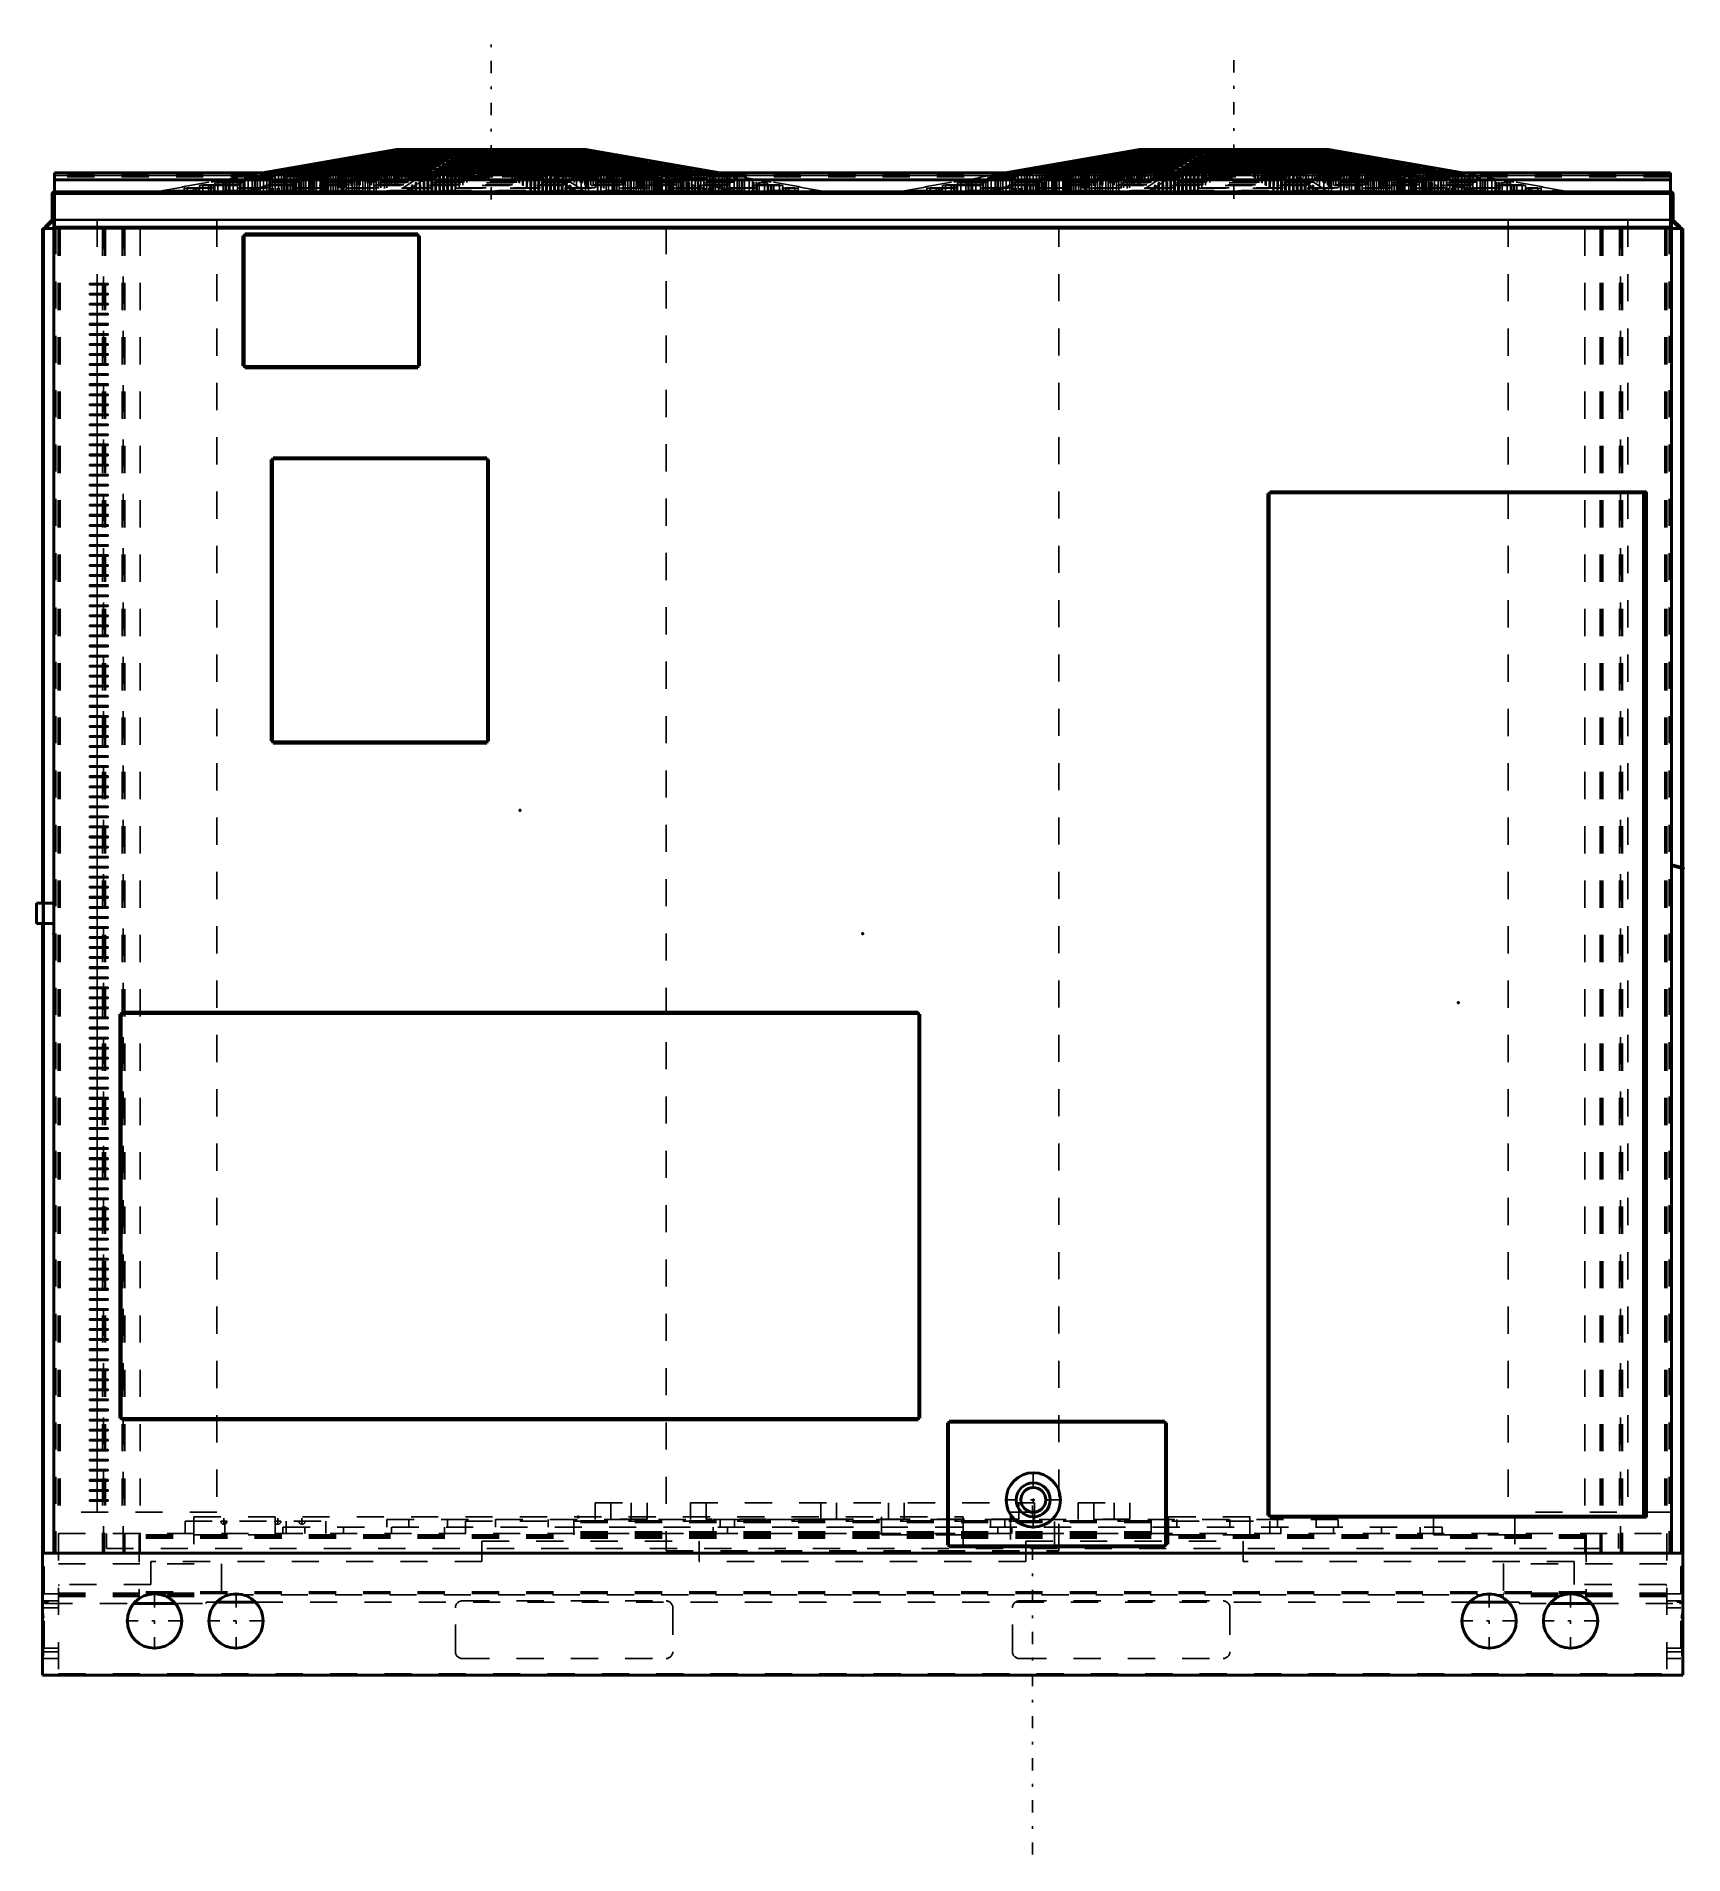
# Model space of a CAD drawing. Header units: inches. Extents: x -30.4 to 30.2, y -6.6 to 60.3.
import ezdxf

# ---------------------------------------------------------------- set-up
doc = ezdxf.new("R2010")
doc.units = ezdxf.units.IN
doc.header["$MEASUREMENT"] = 0
doc.linetypes.add('Center', pattern=[1.5, 0.45, -0.5, 0.05, -0.5])
doc.linetypes.add('Dashed', pattern=[2, 1, -1])
for name, color, linetype, lineweight in [('2d ConnectionPoints', 7, 'Continuous', 50), ('AM_0', 7, 'Continuous', 50), ('AM_4', 3, 'Continuous', 25), ('AM_7', 7, 'Center', 25), ('AM_9', 6, 'Dashed', 25)]:
    doc.layers.add(name, color=color, linetype=linetype, lineweight=lineweight)

msp = doc.modelspace()

# ---------------------------------------------------------------- linework, layer by layer
at = {"layer": '2d ConnectionPoints'}
for p in [(0, 54.6), (0, 54.6), (-12.607, 31.835), (-29.763, 27.3), (0, 27.3), (0, 27.3), (29.763, 27.3), (21.92, 24.759), (6.284, 6.457), (-10.456, 5.829), (17.513, 5.829), (6.252, 5.226), (0, 0)]:
    msp.add_point(p, dxfattribs=at)
at = {"layer": 'AM_0'}
for p, q in [((-17.147, 56.158), (-22.088, 55.3)), ((-22.007, 55.3), (-17.066, 56.158)), ((-20.105, 55.552), (-20.221, 55.531)), ((-20.105, 55.552), (-15.675, 55.552)), ((-19.566, 55.652), (-19.682, 55.63)), ((-19.682, 55.63), (-19.682, 55.552)), ((-19.682, 55.63), (-15.557, 55.63)), ((-19.566, 55.652), (-15.524, 55.652)), ((-19.027, 55.751), (-19.144, 55.73)), ((-19.144, 55.73), (-19.144, 55.652)), ((-19.144, 55.73), (-15.403, 55.73)), ((-19.027, 55.751), (-15.369, 55.751)), ((-18.489, 55.851), (-18.605, 55.829)), ((-18.605, 55.829), (-18.605, 55.751)), ((-18.605, 55.829), (-15.248, 55.829)), ((-18.489, 55.851), (-15.215, 55.851)), ((-17.96, 55.948), (-18.076, 55.927)), ((-18.076, 55.927), (-18.076, 55.851)), ((-18.076, 55.927), (-15.1, 55.927)), ((-17.96, 55.948), (-15.067, 55.948)), ((-17.41, 56.05), (-17.526, 56.028)), ((-17.526, 56.028), (-17.526, 55.948)), ((-17.526, 56.028), (-14.942, 56.028)), ((-17.41, 56.05), (-14.912, 56.05)), ((-10.189, 56.158), (-17.147, 56.158)), ((-16.98, 56.129), (-17.087, 56.109)), ((-17.087, 56.109), (-14.816, 56.109)), ((-17.087, 56.109), (-17.087, 56.05)), ((-16.98, 56.129), (-14.785, 56.129)), ((-16.824, 56.158), (-16.824, 56.129)), ((-14.74, 56.158), (-16.065, 55.3)), ((-15.762, 55.3), (-14.438, 56.158)), ((-15.253, 55.552), (-15.284, 55.531)), ((-15.253, 55.552), (-9.037, 55.552)), ((-15.108, 55.652), (-15.139, 55.63)), ((-15.139, 55.63), (-9.346, 55.63)), ((-15.139, 55.63), (-15.139, 55.552)), ((-15.108, 55.652), (-9.431, 55.652)), ((-14.964, 55.751), (-14.995, 55.73)), ((-14.995, 55.73), (-9.74, 55.73)), ((-14.995, 55.73), (-14.995, 55.652)), ((-14.964, 55.751), (-9.826, 55.751)), ((-14.819, 55.851), (-14.85, 55.829)), ((-14.85, 55.829), (-10.135, 55.829)), ((-14.85, 55.829), (-14.85, 55.751)), ((-14.819, 55.851), (-10.22, 55.851)), ((-14.678, 55.948), (-14.709, 55.927)), ((-14.709, 55.927), (-10.522, 55.927)), ((-14.709, 55.927), (-14.709, 55.851)), ((-14.678, 55.948), (-10.607, 55.948)), ((-14.53, 56.05), (-14.561, 56.028)), ((-14.561, 56.028), (-10.925, 56.028)), ((-14.561, 56.028), (-14.561, 55.948)), ((-14.53, 56.05), (-11.01, 56.05)), ((-14.415, 56.129), (-14.444, 56.109)), ((-14.444, 56.109), (-11.246, 56.109)), ((-14.444, 56.109), (-14.444, 56.05)), ((-14.415, 56.129), (-11.325, 56.129)), ((-14.373, 56.158), (-14.373, 56.129)), ((-11.439, 56.158), (-11.439, 56.129)), ((-11.246, 56.109), (-11.325, 56.129)), ((-11.262, 56.158), (-7.644, 55.3)), ((-11.246, 56.109), (-11.246, 56.05)), ((-7.423, 55.3), (-11.04, 56.158)), ((-10.925, 56.028), (-11.01, 56.05)), ((-10.925, 56.028), (-10.925, 55.948)), ((-10.915, 56.129), (-10.194, 56.129)), ((-10.818, 56.109), (-10.083, 56.109)), ((-10.522, 55.927), (-10.607, 55.948)), ((-10.567, 56.05), (-9.749, 56.05)), ((-10.522, 55.927), (-10.522, 55.851)), ((-10.477, 56.028), (-9.629, 56.028)), ((-10.355, 56.129), (-10.355, 56.158)), ((-10.135, 55.829), (-10.22, 55.851)), ((-10.083, 56.109), (-10.194, 56.129)), ((-10.189, 56.158), (-5.248, 55.3)), ((-10.139, 55.948), (-9.18, 55.948)), ((-10.135, 55.829), (-10.135, 55.751)), ((-10.083, 56.05), (-10.083, 56.109)), ((-10.049, 55.927), (-9.06, 55.927)), ((-9.74, 55.73), (-9.826, 55.751)), ((-9.629, 56.028), (-9.749, 56.05)), ((-9.74, 55.73), (-9.74, 55.652)), ((-9.727, 55.851), (-8.633, 55.851)), ((-9.637, 55.829), (-8.513, 55.829)), ((-9.629, 55.948), (-9.629, 56.028)), ((-9.346, 55.63), (-9.431, 55.652)), ((-9.346, 55.63), (-9.346, 55.552)), ((-9.295, 55.751), (-8.076, 55.751)), ((-9.217, 55.73), (-7.955, 55.73)), ((-9.06, 55.927), (-9.18, 55.948)), ((-9.06, 55.851), (-9.06, 55.927)), ((-8.952, 55.531), (-9.037, 55.552)), ((-8.889, 55.652), (-7.518, 55.652)), ((-8.798, 55.63), (-7.398, 55.63)), ((-8.513, 55.829), (-8.633, 55.851)), ((-8.513, 55.751), (-8.513, 55.829)), ((-8.469, 55.552), (-6.96, 55.552)), ((-7.955, 55.73), (-8.076, 55.751)), ((-7.955, 55.652), (-7.955, 55.73)), ((-7.398, 55.63), (-7.518, 55.652)), ((-7.398, 55.552), (-7.398, 55.63)), ((-6.84, 55.531), (-6.96, 55.552)), ((10.189, 56.158), (5.248, 55.3)), ((5.329, 55.3), (10.27, 56.158)), ((7.231, 55.552), (7.115, 55.531)), ((7.231, 55.552), (11.661, 55.552)), ((7.77, 55.652), (7.654, 55.63)), ((7.654, 55.63), (7.654, 55.552)), ((7.654, 55.63), (11.779, 55.63)), ((7.77, 55.652), (11.812, 55.652)), ((8.309, 55.751), (8.192, 55.73)), ((8.192, 55.73), (8.192, 55.652)), ((8.192, 55.73), (11.933, 55.73)), ((8.309, 55.751), (11.967, 55.751)), ((8.847, 55.851), (8.731, 55.829)), ((8.731, 55.829), (8.731, 55.751)), ((8.731, 55.829), (12.088, 55.829)), ((8.847, 55.851), (12.121, 55.851)), ((9.376, 55.948), (9.26, 55.927)), ((9.26, 55.927), (9.26, 55.851)), ((9.26, 55.927), (12.236, 55.927)), ((9.376, 55.948), (12.269, 55.948)), ((9.926, 56.05), (9.81, 56.028)), ((9.81, 56.028), (9.81, 55.948)), ((9.81, 56.028), (12.394, 56.028)), ((9.926, 56.05), (12.424, 56.05)), ((17.147, 56.158), (10.189, 56.158)), ((10.356, 56.129), (10.249, 56.109)), ((10.249, 56.109), (12.52, 56.109)), ((10.249, 56.109), (10.249, 56.05)), ((10.356, 56.129), (12.551, 56.129)), ((10.512, 56.158), (10.512, 56.129)), ((12.596, 56.158), (11.271, 55.3)), ((11.574, 55.3), (12.898, 56.158)), ((12.083, 55.552), (12.052, 55.531)), ((12.083, 55.552), (18.299, 55.552)), ((12.228, 55.652), (12.197, 55.63)), ((12.197, 55.63), (17.99, 55.63)), ((12.197, 55.63), (12.197, 55.552)), ((12.228, 55.652), (17.905, 55.652)), ((12.372, 55.751), (12.341, 55.73)), ((12.341, 55.73), (17.596, 55.73)), ((12.341, 55.73), (12.341, 55.652)), ((12.372, 55.751), (17.51, 55.751)), ((12.517, 55.851), (12.486, 55.829)), ((12.486, 55.829), (17.201, 55.829)), ((12.486, 55.829), (12.486, 55.751)), ((12.517, 55.851), (17.116, 55.851)), ((12.658, 55.948), (12.627, 55.927)), ((12.627, 55.927), (16.814, 55.927)), ((12.627, 55.927), (12.627, 55.851)), ((12.658, 55.948), (16.729, 55.948)), ((12.806, 56.05), (12.775, 56.028)), ((12.775, 56.028), (16.411, 56.028)), ((12.775, 56.028), (12.775, 55.948)), ((12.806, 56.05), (16.326, 56.05)), ((12.921, 56.129), (12.892, 56.109)), ((12.892, 56.109), (16.09, 56.109)), ((12.892, 56.109), (12.892, 56.05)), ((12.921, 56.129), (16.011, 56.129)), ((12.963, 56.158), (12.963, 56.129)), ((15.897, 56.158), (15.897, 56.129)), ((16.09, 56.109), (16.011, 56.129)), ((16.074, 56.158), (19.692, 55.3)), ((16.09, 56.109), (16.09, 56.05)), ((19.913, 55.3), (16.296, 56.158)), ((16.411, 56.028), (16.326, 56.05)), ((16.411, 56.028), (16.411, 55.948)), ((16.434, 56.129), (17.142, 56.129)), ((16.518, 56.109), (17.253, 56.109)), ((16.814, 55.927), (16.729, 55.948)), ((16.769, 56.05), (17.587, 56.05)), ((16.814, 55.927), (16.814, 55.851)), ((16.859, 56.028), (17.707, 56.028)), ((16.98, 56.129), (16.98, 56.158)), ((17.201, 55.829), (17.116, 55.851)), ((17.253, 56.109), (17.142, 56.129)), ((17.147, 56.158), (22.088, 55.3)), ((17.197, 55.948), (18.156, 55.948)), ((17.201, 55.829), (17.201, 55.751)), ((17.253, 56.05), (17.253, 56.109)), ((17.287, 55.927), (18.276, 55.927)), ((17.596, 55.73), (17.51, 55.751)), ((17.707, 56.028), (17.587, 56.05)), ((17.596, 55.73), (17.596, 55.652)), ((17.609, 55.851), (18.703, 55.851)), ((17.699, 55.829), (18.823, 55.829)), ((17.707, 55.948), (17.707, 56.028)), ((17.99, 55.63), (17.905, 55.652)), ((17.99, 55.63), (17.99, 55.552)), ((18.041, 55.751), (19.26, 55.751)), ((18.119, 55.73), (19.381, 55.73)), ((18.276, 55.927), (18.156, 55.948)), ((18.276, 55.851), (18.276, 55.927)), ((18.384, 55.531), (18.299, 55.552)), ((18.447, 55.652), (19.818, 55.652)), ((18.538, 55.63), (19.938, 55.63)), ((18.823, 55.829), (18.703, 55.851)), ((18.823, 55.751), (18.823, 55.829)), ((18.867, 55.552), (20.376, 55.552)), ((19.381, 55.73), (19.26, 55.751)), ((19.381, 55.652), (19.381, 55.73)), ((19.938, 55.63), (19.818, 55.652)), ((19.938, 55.552), (19.938, 55.63)), ((20.496, 55.531), (20.376, 55.552)), ((29.735, 55.3), (-29.735, 55.3)), ((-29.735, 55.3), (-29.735, 53.271)), ((29.735, 55.05), (-29.735, 55.05)), ((-21.182, 55.353), (-21.298, 55.332)), ((-21.298, 55.332), (-21.298, 55.3)), ((-21.298, 55.332), (-16.017, 55.332)), ((-21.182, 55.353), (-15.984, 55.353)), ((-20.644, 55.453), (-20.76, 55.431)), ((-20.76, 55.431), (-20.76, 55.353)), ((-20.76, 55.431), (-15.863, 55.431)), ((-20.644, 55.453), (-15.83, 55.453)), ((-20.221, 55.531), (-20.221, 55.453)), ((-20.221, 55.531), (-15.709, 55.531)), ((-15.541, 55.353), (-15.572, 55.332)), ((-15.572, 55.332), (-8.163, 55.332)), ((-15.572, 55.332), (-15.572, 55.3)), ((-15.541, 55.353), (-8.248, 55.353)), ((-15.397, 55.453), (-15.428, 55.431)), ((-15.428, 55.431), (-8.557, 55.431)), ((-15.428, 55.431), (-15.428, 55.353)), ((-15.397, 55.453), (-8.642, 55.453)), ((-15.284, 55.531), (-8.952, 55.531)), ((-15.284, 55.531), (-15.284, 55.453)), ((-8.952, 55.531), (-8.952, 55.453)), ((-8.557, 55.431), (-8.642, 55.453)), ((-8.557, 55.431), (-8.557, 55.353)), ((-8.379, 55.531), (-6.84, 55.531)), ((-8.163, 55.332), (-8.248, 55.353)), ((-8.163, 55.332), (-8.163, 55.3)), ((-8.049, 55.453), (-6.402, 55.453)), ((-7.959, 55.431), (-6.282, 55.431)), ((-7.63, 55.353), (-5.845, 55.353)), ((-7.54, 55.332), (-5.725, 55.332)), ((-6.84, 55.453), (-6.84, 55.531)), ((-6.282, 55.431), (-6.402, 55.453)), ((-6.282, 55.353), (-6.282, 55.431)), ((-5.725, 55.332), (-5.845, 55.353)), ((-5.725, 55.3), (-5.725, 55.332)), ((6.154, 55.353), (6.038, 55.332)), ((6.038, 55.332), (6.038, 55.3)), ((6.038, 55.332), (11.319, 55.332)), ((6.154, 55.353), (11.352, 55.353)), ((6.692, 55.453), (6.576, 55.431)), ((6.576, 55.431), (6.576, 55.353)), ((6.576, 55.431), (11.473, 55.431)), ((6.692, 55.453), (11.506, 55.453)), ((7.115, 55.531), (7.115, 55.453)), ((7.115, 55.531), (11.627, 55.531)), ((11.795, 55.353), (11.764, 55.332)), ((11.764, 55.332), (19.173, 55.332)), ((11.764, 55.332), (11.764, 55.3)), ((11.795, 55.353), (19.088, 55.353)), ((11.939, 55.453), (11.908, 55.431)), ((11.908, 55.431), (18.779, 55.431)), ((11.908, 55.431), (11.908, 55.353)), ((11.939, 55.453), (18.694, 55.453)), ((12.052, 55.531), (18.384, 55.531)), ((12.052, 55.531), (12.052, 55.453)), ((18.384, 55.531), (18.384, 55.453)), ((18.779, 55.431), (18.694, 55.453)), ((18.779, 55.431), (18.779, 55.353)), ((18.957, 55.531), (20.496, 55.531)), ((19.173, 55.332), (19.088, 55.353)), ((19.173, 55.332), (19.173, 55.3)), ((19.287, 55.453), (20.934, 55.453)), ((19.377, 55.431), (21.054, 55.431)), ((19.706, 55.353), (21.491, 55.353)), ((19.796, 55.332), (21.611, 55.332)), ((20.496, 55.453), (20.496, 55.531)), ((21.054, 55.431), (20.934, 55.453)), ((21.054, 55.353), (21.054, 55.431)), ((21.611, 55.332), (21.491, 55.353)), ((21.611, 55.3), (21.611, 55.332)), ((29.735, 55.3), (29.735, 53.271)), ((-29.828, 54.52), (-29.828, 53.587)), ((-29.764, 54.6), (29.764, 54.6)), ((-29.764, 54.6), (-29.764, 54.598)), ((29.764, 54.6), (29.764, 54.598)), ((29.828, 53.587), (29.828, 54.52)), ((-29.837, 53.563), (-30.096, 53.304)), ((-30.064, 53.271), (-29.762, 53.573)), ((-29.764, 53.572), (-29.764, 4.492)), ((-29.762, 53.573), (-29.735, 53.573)), ((29.735, 53.573), (29.762, 53.573)), ((29.762, 53.573), (30.064, 53.271)), ((29.764, 53.572), (29.764, 4.492)), ((30.096, 53.304), (29.837, 53.563)), ((-30.181, 53.25), (-30.181, 28.425)), ((-30.181, 53.25), (-29.764, 53.25)), ((-30.147, 53.25), (-30.147, 28.425)), ((-30.096, 53.304), (-30.064, 53.271)), ((29.735, 53.304), (-29.735, 53.304)), ((29.735, 53.271), (-29.735, 53.271)), ((-22.733, 52.986), (-22.8, 52.986)), ((-22.8, 52.986), (-22.8, 48.194)), ((-22.766, 52.986), (-22.766, 48.194)), ((-16.368, 53.054), (-22.732, 53.054)), ((-22.732, 53.054), (-22.732, 52.986)), ((-16.368, 53.02), (-22.732, 53.02)), ((-16.368, 53.054), (-16.368, 52.986)), ((-16.3, 52.986), (-16.367, 52.986)), ((-16.334, 52.986), (-16.334, 48.194)), ((-16.3, 52.986), (-16.3, 48.194)), ((29.764, 53.25), (30.181, 53.25)), ((30.064, 53.271), (30.096, 53.304)), ((30.147, 53.25), (30.147, 29.741)), ((30.181, 53.25), (30.181, 29.732)), ((-22.733, 48.194), (-22.8, 48.194)), ((-22.732, 48.127), (-22.732, 48.194)), ((-16.368, 48.127), (-16.368, 48.194)), ((-16.3, 48.194), (-16.367, 48.194)), ((-16.368, 48.161), (-22.732, 48.161)), ((-16.368, 48.127), (-22.732, 48.127)), ((-21.693, 44.747), (-21.76, 44.747)), ((-21.76, 44.747), (-21.76, 34.383)), ((-21.726, 44.747), (-21.726, 34.383)), ((-21.692, 44.748), (-21.692, 44.815)), ((-13.828, 44.815), (-21.692, 44.815)), ((-13.828, 44.781), (-21.692, 44.781)), ((-13.828, 44.748), (-13.828, 44.815)), ((-13.828, 44.747), (-13.76, 44.747)), ((-13.794, 44.747), (-13.794, 34.383)), ((-13.76, 44.747), (-13.76, 34.383)), ((14.986, 43.501), (14.986, 43.567)), ((28.854, 43.567), (14.986, 43.567)), ((28.854, 43.533), (14.986, 43.533)), ((28.854, 43.567), (28.854, 5.817)), ((14.986, 43.501), (14.92, 43.501)), ((14.92, 43.501), (14.92, 5.883)), ((14.954, 43.501), (14.954, 5.883)), ((14.987, 43.5), (14.986, 43.501)), ((28.722, 43.501), (28.721, 43.5)), ((28.788, 43.501), (28.722, 43.501)), ((28.754, 43.501), (28.754, 5.883)), ((28.788, 43.501), (28.788, 5.883)), ((-21.693, 34.383), (-21.76, 34.383)), ((-21.692, 34.315), (-21.692, 34.382)), ((-13.828, 34.349), (-21.692, 34.349)), ((-13.828, 34.315), (-21.692, 34.315)), ((-13.828, 34.383), (-13.76, 34.383)), ((-13.828, 34.315), (-13.828, 34.382)), ((29.776, 29.805), (30.207, 29.69)), ((30.216, 29.723), (29.785, 29.838)), ((30.147, 29.706), (30.147, 4.492)), ((30.181, 29.697), (30.181, 0)), ((30.207, 29.69), (30.216, 29.723)), ((-30.404, 28.425), (-29.764, 28.425)), ((-30.404, 28.425), (-30.404, 27.675)), ((-30.404, 27.675), (-29.764, 27.675)), ((-30.181, 27.675), (-30.181, 0)), ((-30.147, 27.675), (-30.147, 4.492)), ((-27.259, 24.335), (-27.326, 24.335)), ((-27.326, 24.335), (-27.326, 9.467)), ((-27.292, 24.335), (-27.292, 9.467)), ((-27.26, 24.407), (-27.26, 24.335)), ((2.046, 24.407), (-27.26, 24.407)), ((2.046, 24.373), (-27.26, 24.373)), ((2.112, 24.335), (2.045, 24.335)), ((2.046, 24.407), (2.046, 24.335)), ((2.078, 24.335), (2.078, 9.467)), ((2.112, 24.335), (2.112, 9.467)), ((-27.26, 9.467), (-27.326, 9.467)), ((-27.26, 9.407), (-27.26, 9.473)), ((2.046, 9.441), (-27.26, 9.441)), ((2.046, 9.407), (-27.26, 9.407)), ((2.045, 9.474), (2.046, 9.473)), ((2.046, 9.407), (2.046, 9.473)), ((2.112, 9.467), (2.046, 9.467)), ((3.191, 9.291), (3.125, 9.291)), ((3.125, 9.291), (3.125, 4.791)), ((3.159, 9.291), (3.159, 4.791)), ((3.191, 9.291), (3.191, 9.357)), ((11.125, 9.357), (3.191, 9.357)), ((11.125, 9.323), (3.191, 9.323)), ((3.192, 9.29), (3.191, 9.291)), ((11.125, 9.291), (11.124, 9.29)), ((11.125, 9.291), (11.125, 9.357)), ((11.191, 9.291), (11.125, 9.291)), ((11.157, 9.291), (11.157, 4.791)), ((11.191, 9.291), (11.191, 4.791)), ((14.986, 5.883), (14.92, 5.883)), ((14.986, 5.883), (14.987, 5.884)), ((14.986, 5.817), (14.986, 5.883)), ((28.854, 5.851), (14.986, 5.851)), ((28.854, 5.817), (14.986, 5.817)), ((28.721, 5.884), (28.722, 5.883)), ((28.788, 5.883), (28.722, 5.883)), ((3.191, 4.791), (3.125, 4.791)), ((3.191, 4.725), (3.191, 4.791)), ((11.125, 4.759), (3.191, 4.759)), ((11.125, 4.725), (3.191, 4.725)), ((11.124, 4.792), (11.125, 4.791)), ((11.191, 4.791), (11.125, 4.791)), ((11.125, 4.725), (11.125, 4.791)), ((-30.181, 4.492), (30.181, 4.492)), ((-23.781, 2.689), (-22.331, 2.689)), ((22.331, 2.689), (23.781, 2.689)), ((-26.822, 2.643), (-25.29, 2.643)), ((25.29, 2.643), (26.822, 2.643)), ((-30.181, 0), (30.181, 0))]:
    msp.add_line(p, q, dxfattribs=at)
for centre, radius in [((6.284, 6.457), 1), ((6.284, 6.457), 0.625), ((6.284, 6.457), 0.455), ((-26.056, 2), 1), ((-23.056, 2), 1), ((23.056, 2), 1), ((26.056, 2), 1)]:
    msp.add_circle(centre, radius, dxfattribs=at)
for centre, radius, start, end in [((-29.747, 54.52), 0.08, 90, 180), ((29.748, 54.52), 0.08, 360, 90), ((-29.861, 53.587), 0.034, 315, 0), ((29.862, 53.587), 0.034, 180, 225), ((29.794, 29.871), 0.034, 206.22588, 255), ((29.794, 29.871), 0.068, 243.35063, 255)]:
    msp.add_arc(centre, radius, start, end, dxfattribs=at)
at = {"layer": 'AM_4'}
for p, q in [((29.735, 55.21), (-29.735, 55.21)), ((29.735, 54.52), (-29.735, 54.52)), ((29.735, 53.587), (-29.735, 53.587)), ((29.735, 53.563), (-29.735, 53.563)), ((-30.113, 53.25), (-30.113, 28.425)), ((-22.733, 52.986), (-22.733, 48.194)), ((-16.368, 52.987), (-22.732, 52.987)), ((-16.367, 52.986), (-16.367, 48.194)), ((30.113, 53.25), (30.113, 29.751)), ((-16.368, 48.194), (-22.732, 48.194)), ((-21.693, 44.747), (-21.693, 34.383)), ((-13.828, 44.748), (-21.692, 44.748)), ((-13.827, 44.747), (-13.827, 34.383)), ((28.721, 43.5), (14.987, 43.5)), ((14.987, 43.5), (14.987, 5.884)), ((28.721, 43.5), (28.721, 5.884)), ((28.854, 43.5), (28.788, 43.5)), ((-13.828, 34.382), (-21.692, 34.382)), ((30.113, 29.715), (30.113, 4.492)), ((-30.113, 27.675), (-30.113, 4.492)), ((2.046, 24.34), (-27.26, 24.34)), ((-27.259, 24.335), (-27.259, 9.474)), ((2.045, 24.335), (2.045, 9.474)), ((2.045, 9.474), (-27.259, 9.474)), ((3.192, 9.29), (3.192, 4.792)), ((11.124, 9.29), (3.192, 9.29)), ((11.124, 9.29), (11.124, 4.792)), ((28.721, 5.884), (14.987, 5.884)), ((28.854, 5.884), (28.788, 5.884)), ((11.124, 4.792), (3.192, 4.792))]:
    msp.add_line(p, q, dxfattribs=at)
at = {"layer": 'AM_7'}
for p, q in [((-13.668, 54.327), (-13.668, 60.326)), ((13.668, 54.35), (13.668, 59.85)), ((6.284, 5.407), (6.284, 7.507)), ((5.234, 6.457), (7.334, 6.457)), ((6.252, -6.6), (6.252, 6.6)), ((-23.616, 5.668), (-23.384, 5.668)), ((-23.5, 5.553), (-23.5, 5.783)), ((-21.636, 5.668), (-21.404, 5.668)), ((-21.52, 5.553), (-21.52, 5.783)), ((-20.745, 5.668), (-20.515, 5.668)), ((-20.63, 5.553), (-20.63, 5.783)), ((-26.056, 0.95), (-26.056, 3.05)), ((-23.056, 0.95), (-23.056, 3.05)), ((23.056, 0.95), (23.056, 3.05)), ((26.056, 0.95), (26.056, 3.05)), ((-27.106, 2), (-25.006, 2)), ((-24.106, 2), (-22.006, 2)), ((22.006, 2), (24.106, 2)), ((25.006, 2), (27.106, 2))]:
    msp.add_line(p, q, dxfattribs=at)
at = {"layer": 'AM_9'}
for p, q in [((-22.794, 54.617), (-16.296, 56.158)), ((-16.074, 56.158), (-22.572, 54.617)), ((-20.376, 55.552), (-20.496, 55.531)), ((-20.376, 55.552), (-20.376, 54.6)), ((-20.105, 55.552), (-20.376, 55.552)), ((-20.302, 55.531), (-20.186, 55.552)), ((-20.186, 55.552), (-20.186, 54.6)), ((-20.105, 55.552), (-20.105, 54.6)), ((-19.818, 55.652), (-19.938, 55.63)), ((-19.682, 55.63), (-19.938, 55.63)), ((-19.938, 55.63), (-19.938, 54.6)), ((-19.818, 55.652), (-19.818, 54.6)), ((-19.566, 55.652), (-19.818, 55.652)), ((-19.763, 55.63), (-19.647, 55.652)), ((-19.763, 55.63), (-19.763, 54.6)), ((-19.682, 55.552), (-19.682, 54.6)), ((-19.647, 55.652), (-19.647, 54.6)), ((-19.566, 55.652), (-19.566, 54.6)), ((-19.26, 55.751), (-19.381, 55.73)), ((-19.144, 55.73), (-19.381, 55.73)), ((-19.381, 55.73), (-19.381, 54.6)), ((-19.26, 55.751), (-19.26, 54.6)), ((-19.027, 55.751), (-19.26, 55.751)), ((-19.225, 55.73), (-19.108, 55.751)), ((-19.225, 55.73), (-19.225, 54.6)), ((-19.144, 55.652), (-19.144, 54.6)), ((-19.108, 55.751), (-19.108, 54.6)), ((-19.027, 55.751), (-19.027, 54.6)), ((-18.703, 55.851), (-18.823, 55.829)), ((-18.605, 55.829), (-18.823, 55.829)), ((-18.823, 55.829), (-18.823, 54.6)), ((-18.703, 55.851), (-18.703, 54.6)), ((-18.489, 55.851), (-18.703, 55.851)), ((-18.686, 55.829), (-18.57, 55.851)), ((-18.686, 55.829), (-18.686, 54.6)), ((-18.605, 55.751), (-18.605, 54.6)), ((-18.57, 55.851), (-18.57, 54.6)), ((-18.521, 55.552), (-18.521, 54.6)), ((-18.489, 55.851), (-18.489, 54.6)), ((-18.299, 55.552), (-18.299, 54.6)), ((-18.156, 55.948), (-18.276, 55.927)), ((-18.276, 55.927), (-18.276, 54.6)), ((-18.076, 55.927), (-18.276, 55.927)), ((-18.211, 55.63), (-18.211, 54.6)), ((-18.157, 55.927), (-18.041, 55.948)), ((-18.157, 55.927), (-18.157, 54.6)), ((-18.156, 55.948), (-18.156, 54.6)), ((-17.96, 55.948), (-18.156, 55.948)), ((-18.126, 55.652), (-18.126, 54.6)), ((-18.076, 55.851), (-18.076, 54.6)), ((-18.041, 55.948), (-18.041, 54.6)), ((-17.99, 55.63), (-17.99, 54.6)), ((-17.96, 55.948), (-17.96, 54.6)), ((-17.905, 55.652), (-17.905, 54.6)), ((-17.817, 55.73), (-17.817, 54.6)), ((-17.731, 55.751), (-17.731, 54.6)), ((-17.587, 56.05), (-17.707, 56.028)), ((-17.526, 56.028), (-17.707, 56.028)), ((-17.707, 56.028), (-17.707, 54.6)), ((-17.607, 56.028), (-17.491, 56.05)), ((-17.607, 56.028), (-17.607, 54.6)), ((-17.596, 55.73), (-17.596, 54.6)), ((-17.587, 56.05), (-17.587, 54.6)), ((-17.41, 56.05), (-17.587, 56.05)), ((-17.526, 55.948), (-17.526, 54.6)), ((-17.51, 55.751), (-17.51, 54.6)), ((-17.491, 56.05), (-17.491, 54.6)), ((-17.422, 55.829), (-17.422, 54.6)), ((-17.41, 56.05), (-17.41, 54.6)), ((-17.337, 55.851), (-17.337, 54.6)), ((-17.142, 56.129), (-17.253, 56.109)), ((-17.253, 56.109), (-17.253, 54.6)), ((-17.087, 56.109), (-17.253, 56.109)), ((-17.201, 55.829), (-17.201, 54.6)), ((-17.168, 56.109), (-17.061, 56.129)), ((-17.168, 56.109), (-17.168, 54.6)), ((-17.142, 56.129), (-17.142, 54.6)), ((-16.98, 56.129), (-17.142, 56.129)), ((-17.116, 55.851), (-17.116, 54.6)), ((-17.087, 56.05), (-17.087, 54.6)), ((-17.061, 56.129), (-17.061, 54.6)), ((-17.035, 55.927), (-17.035, 54.6)), ((-16.98, 56.158), (-16.98, 54.6)), ((-16.98, 56.129), (-16.98, 54.6)), ((-16.95, 55.948), (-16.95, 54.6)), ((-16.905, 56.158), (-16.905, 54.6)), ((-16.824, 56.129), (-16.824, 54.6)), ((-16.814, 55.927), (-16.814, 54.6)), ((-16.729, 55.948), (-16.729, 54.6)), ((-16.633, 55.66), (-16.633, 56.158)), ((-16.633, 56.028), (-16.633, 54.6)), ((-16.633, 55.66), (-13.935, 55.66)), ((-16.609, 55.66), (-16.609, 56.158)), ((-16.572, 55.66), (-16.572, 56.158)), ((-16.549, 55.66), (-16.549, 56.158)), ((-16.548, 56.05), (-16.548, 54.6)), ((-16.46, 56.158), (-16.46, 55.818)), ((-16.46, 55.818), (-15.29, 55.818)), ((-16.411, 56.028), (-16.411, 54.6)), ((-16.326, 56.05), (-16.326, 54.6)), ((-16.311, 56.109), (-16.311, 54.6)), ((-16.233, 56.129), (-16.233, 54.6)), ((-16.118, 56.158), (-16.118, 54.6)), ((-16.09, 56.109), (-16.09, 54.6)), ((-16.085, 55.818), (-16.085, 56.158)), ((-16.011, 56.129), (-16.011, 54.6)), ((-15.897, 56.158), (-15.897, 54.6)), ((-15.253, 55.552), (-15.675, 55.552)), ((-15.665, 55.818), (-15.665, 56.158)), ((-15.586, 55.531), (-15.555, 55.552)), ((-15.139, 55.63), (-15.557, 55.63)), ((-15.555, 55.552), (-15.555, 54.6)), ((-15.108, 55.652), (-15.524, 55.652)), ((-15.441, 55.63), (-15.41, 55.652)), ((-15.441, 55.63), (-15.441, 54.6)), ((-15.41, 55.652), (-15.41, 54.6)), ((-14.995, 55.73), (-15.403, 55.73)), ((-14.964, 55.751), (-15.369, 55.751)), ((-15.297, 55.73), (-15.266, 55.751)), ((-15.297, 55.73), (-15.297, 54.6)), ((-15.29, 55.818), (-15.29, 56.158)), ((-15.266, 55.751), (-15.266, 54.6)), ((-15.253, 55.552), (-15.253, 54.6)), ((-14.85, 55.829), (-15.248, 55.829)), ((-14.819, 55.851), (-15.215, 55.851)), ((-15.153, 55.829), (-15.122, 55.851)), ((-15.153, 55.829), (-15.153, 54.6)), ((-15.139, 55.552), (-15.139, 54.6)), ((-15.122, 55.851), (-15.122, 54.6)), ((-15.108, 55.652), (-15.108, 54.6)), ((-14.709, 55.927), (-15.1, 55.927)), ((-14.678, 55.948), (-15.067, 55.948)), ((-15.011, 55.927), (-14.98, 55.948)), ((-15.011, 55.927), (-15.011, 54.6)), ((-14.995, 55.652), (-14.995, 54.6)), ((-14.982, 55.66), (-14.982, 56.158)), ((-14.98, 55.948), (-14.98, 54.6)), ((-14.971, 55.66), (-14.971, 56.158)), ((-14.964, 55.751), (-14.964, 54.6)), ((-14.561, 56.028), (-14.942, 56.028)), ((-14.922, 55.66), (-14.922, 56.158)), ((-14.912, 55.66), (-14.912, 56.158)), ((-14.53, 56.05), (-14.912, 56.05)), ((-14.864, 56.028), (-14.833, 56.05)), ((-14.864, 56.028), (-14.864, 54.6)), ((-14.85, 55.751), (-14.85, 54.6)), ((-14.833, 56.05), (-14.833, 54.6)), ((-14.819, 55.851), (-14.819, 54.6)), ((-14.444, 56.109), (-14.816, 56.109)), ((-14.415, 56.129), (-14.785, 56.129)), ((-14.746, 56.109), (-14.717, 56.129)), ((-14.746, 56.109), (-14.746, 54.6)), ((-14.717, 56.129), (-14.717, 54.6)), ((-14.709, 55.851), (-14.709, 54.6)), ((-14.678, 55.948), (-14.678, 54.6)), ((-14.676, 56.158), (-14.676, 54.6)), ((-14.561, 55.948), (-14.561, 54.6)), ((-14.53, 56.05), (-14.53, 54.6)), ((-14.444, 56.05), (-14.444, 54.6)), ((-14.415, 56.129), (-14.415, 54.6)), ((-14.401, 55.66), (-14.401, 56.158)), ((-14.386, 55.66), (-14.386, 56.158)), ((-14.373, 56.129), (-14.373, 54.6)), ((-14.298, 55.66), (-14.298, 56.158)), ((-14.285, 55.66), (-14.285, 56.158)), ((-13.993, 55.66), (-13.993, 56.158)), ((-13.978, 55.66), (-13.978, 56.158)), ((-13.947, 55.66), (-13.947, 56.158)), ((-13.935, 55.66), (-13.935, 56.158)), ((-13.875, 55.818), (-13.875, 56.158)), ((-13.875, 55.818), (-13.125, 55.818)), ((-13.401, 55.66), (-13.401, 56.158)), ((-13.401, 55.66), (-10.703, 55.66)), ((-13.389, 55.66), (-13.389, 56.158)), ((-13.358, 55.66), (-13.358, 56.158)), ((-13.343, 55.66), (-13.343, 56.158)), ((-13.125, 55.818), (-13.125, 56.158)), ((-13.051, 55.66), (-13.051, 56.158)), ((-13.038, 55.66), (-13.038, 56.158)), ((-12.963, 56.158), (-12.963, 54.6)), ((-12.95, 55.66), (-12.95, 56.158)), ((-12.935, 55.66), (-12.935, 56.158)), ((-12.921, 56.129), (-12.921, 54.6)), ((-10.519, 54.617), (-12.898, 56.158)), ((-12.892, 56.109), (-12.892, 54.6)), ((-12.806, 56.05), (-12.806, 54.6)), ((-12.775, 56.028), (-12.775, 54.6)), ((-12.66, 56.158), (-12.66, 54.6)), ((-12.658, 55.948), (-12.658, 54.6)), ((-12.627, 55.927), (-12.627, 54.6)), ((-12.619, 56.129), (-12.619, 54.6)), ((-12.596, 56.158), (-10.217, 54.617)), ((-12.59, 56.109), (-12.59, 54.6)), ((-12.517, 55.851), (-12.517, 54.6)), ((-12.503, 56.05), (-12.503, 54.6)), ((-12.486, 55.829), (-12.486, 54.6)), ((-12.472, 56.028), (-12.472, 54.6)), ((-12.424, 55.66), (-12.424, 56.158)), ((-12.414, 55.66), (-12.414, 56.158)), ((-12.372, 55.751), (-12.372, 54.6)), ((-12.365, 55.66), (-12.365, 56.158)), ((-12.356, 55.948), (-12.356, 54.6)), ((-12.354, 55.66), (-12.354, 56.158)), ((-12.341, 55.73), (-12.341, 54.6)), ((-12.325, 55.927), (-12.325, 54.6)), ((-12.228, 55.652), (-12.228, 54.6)), ((-12.214, 55.851), (-12.214, 54.6)), ((-12.197, 55.63), (-12.197, 54.6)), ((-12.183, 55.829), (-12.183, 54.6)), ((-12.083, 55.552), (-12.083, 54.6)), ((-12.07, 55.751), (-12.07, 54.6)), ((-12.039, 55.73), (-12.039, 54.6)), ((-11.926, 55.652), (-11.926, 54.6)), ((-11.895, 55.63), (-11.895, 54.6)), ((-11.781, 55.552), (-11.781, 54.6)), ((-11.71, 56.158), (-11.71, 55.818)), ((-11.71, 55.818), (-10.54, 55.818)), ((-11.439, 56.129), (-11.439, 54.6)), ((-11.335, 55.818), (-11.335, 56.158)), ((-10.915, 56.129), (-11.325, 56.129)), ((-11.325, 56.129), (-11.325, 54.6)), ((-11.246, 56.05), (-11.246, 54.6)), ((-10.818, 56.109), (-11.233, 56.109)), ((-11.218, 56.158), (-11.218, 54.6)), ((-11.103, 56.129), (-11.103, 54.6)), ((-11.103, 56.129), (-11.025, 56.109)), ((-11.025, 56.109), (-11.025, 54.6)), ((-10.567, 56.05), (-11.01, 56.05)), ((-11.01, 56.05), (-11.01, 54.6)), ((-10.925, 55.948), (-10.925, 54.6)), ((-10.915, 55.818), (-10.915, 56.158)), ((-10.477, 56.028), (-10.91, 56.028)), ((-10.788, 56.05), (-10.788, 54.6)), ((-10.788, 56.05), (-10.703, 56.028)), ((-10.787, 55.66), (-10.787, 56.158)), ((-10.764, 55.66), (-10.764, 56.158)), ((-10.727, 55.66), (-10.727, 56.158)), ((-10.703, 55.66), (-10.703, 56.158)), ((-10.703, 56.028), (-10.703, 54.6)), ((-10.139, 55.948), (-10.607, 55.948)), ((-10.607, 55.948), (-10.607, 54.6)), ((-10.54, 55.818), (-10.54, 56.158)), ((-10.522, 55.851), (-10.522, 54.6)), ((-10.512, 56.158), (-10.512, 54.6)), ((-10.049, 55.927), (-10.508, 55.927)), ((-10.431, 56.158), (-10.431, 54.6)), ((-10.386, 55.948), (-10.386, 54.6)), ((-10.386, 55.948), (-10.301, 55.927)), ((-10.356, 56.129), (-10.356, 54.6)), ((-10.355, 54.6), (-10.355, 56.129)), ((-10.301, 55.927), (-10.301, 54.6)), ((-10.275, 56.129), (-10.275, 54.6)), ((-1.394, 54.617), (-10.27, 56.158)), ((-10.249, 56.109), (-10.249, 54.6)), ((-10.22, 55.851), (-9.727, 55.851)), ((-10.22, 55.851), (-10.22, 54.6)), ((-10.194, 54.6), (-10.194, 56.129)), ((-10.168, 56.109), (-10.168, 54.6)), ((-10.135, 55.751), (-10.135, 54.6)), ((-9.637, 55.829), (-10.125, 55.829)), ((-10.083, 54.6), (-10.083, 56.05)), ((-9.999, 55.851), (-9.999, 54.6)), ((-9.999, 55.851), (-9.914, 55.829)), ((-9.926, 56.05), (-9.926, 54.6)), ((-9.914, 55.829), (-9.914, 54.6)), ((-9.845, 56.05), (-9.845, 54.6)), ((-9.826, 55.751), (-9.295, 55.751)), ((-9.826, 55.751), (-9.826, 54.6)), ((-9.81, 56.028), (-9.81, 54.6)), ((-9.749, 54.6), (-9.749, 56.05)), ((-9.74, 55.652), (-9.74, 54.6)), ((-9.217, 55.73), (-9.737, 55.73)), ((-9.729, 56.028), (-9.729, 54.6)), ((-9.629, 54.6), (-9.629, 55.948)), ((-9.605, 55.751), (-9.605, 54.6)), ((-9.605, 55.751), (-9.519, 55.73)), ((-9.519, 55.73), (-9.519, 54.6)), ((-8.889, 55.652), (-9.431, 55.652)), ((-9.431, 55.652), (-9.431, 54.6)), ((-9.376, 55.948), (-9.376, 54.6)), ((-9.346, 55.552), (-9.346, 54.6)), ((-8.798, 55.63), (-9.342, 55.63)), ((-9.295, 55.948), (-9.295, 54.6)), ((-9.26, 55.927), (-9.26, 54.6)), ((-9.21, 55.652), (-9.21, 54.6)), ((-9.21, 55.652), (-9.125, 55.63)), ((-9.18, 54.6), (-9.18, 55.948)), ((-9.179, 55.927), (-9.179, 54.6)), ((-9.125, 55.63), (-9.125, 54.6)), ((-9.06, 54.6), (-9.06, 55.851)), ((-8.469, 55.552), (-9.037, 55.552)), ((-9.037, 55.552), (-9.037, 54.6)), ((-8.847, 55.851), (-8.847, 54.6)), ((-8.815, 55.552), (-8.815, 54.6)), ((-8.815, 55.552), (-8.73, 55.531)), ((-8.766, 55.851), (-8.766, 54.6)), ((-8.731, 55.829), (-8.731, 54.6)), ((-8.65, 55.829), (-8.65, 54.6)), ((-8.633, 54.6), (-8.633, 55.851)), ((-8.513, 54.6), (-8.513, 55.751)), ((-8.309, 55.751), (-8.309, 54.6)), ((-8.228, 55.751), (-8.228, 54.6)), ((-8.192, 55.73), (-8.192, 54.6)), ((-8.111, 55.73), (-8.111, 54.6)), ((-8.076, 54.6), (-8.076, 55.751)), ((-7.955, 54.6), (-7.955, 55.652)), ((-7.77, 55.652), (-7.77, 54.6)), ((-7.689, 55.652), (-7.689, 54.6)), ((-7.654, 55.63), (-7.654, 54.6)), ((-7.573, 55.63), (-7.573, 54.6)), ((-7.518, 54.6), (-7.518, 55.652)), ((-7.398, 54.6), (-7.398, 55.552)), ((-7.231, 55.552), (-7.231, 54.6)), ((-7.15, 55.552), (-7.15, 54.6)), ((-6.96, 54.6), (-6.96, 55.552)), ((4.542, 54.617), (11.04, 56.158)), ((11.262, 56.158), (4.764, 54.617)), ((6.96, 55.552), (6.84, 55.531)), ((6.96, 55.552), (6.96, 54.6)), ((7.231, 55.552), (6.96, 55.552)), ((7.034, 55.531), (7.15, 55.552)), ((7.15, 55.552), (7.15, 54.6)), ((7.231, 55.552), (7.231, 54.6)), ((7.518, 55.652), (7.398, 55.63)), ((7.398, 55.63), (7.398, 54.6)), ((7.654, 55.63), (7.398, 55.63)), ((7.518, 55.652), (7.518, 54.6)), ((7.77, 55.652), (7.518, 55.652)), ((7.573, 55.63), (7.689, 55.652)), ((7.573, 55.63), (7.573, 54.6)), ((7.654, 55.552), (7.654, 54.6)), ((7.689, 55.652), (7.689, 54.6)), ((7.77, 55.652), (7.77, 54.6)), ((8.076, 55.751), (7.955, 55.73)), ((8.192, 55.73), (7.955, 55.73)), ((7.955, 55.73), (7.955, 54.6)), ((8.076, 55.751), (8.076, 54.6)), ((8.309, 55.751), (8.076, 55.751)), ((8.111, 55.73), (8.228, 55.751)), ((8.111, 55.73), (8.111, 54.6)), ((8.192, 55.652), (8.192, 54.6)), ((8.228, 55.751), (8.228, 54.6)), ((8.309, 55.751), (8.309, 54.6)), ((8.633, 55.851), (8.513, 55.829)), ((8.731, 55.829), (8.513, 55.829)), ((8.513, 55.829), (8.513, 54.6)), ((8.633, 55.851), (8.633, 54.6)), ((8.847, 55.851), (8.633, 55.851)), ((8.65, 55.829), (8.766, 55.851)), ((8.65, 55.829), (8.65, 54.6)), ((8.731, 55.751), (8.731, 54.6)), ((8.766, 55.851), (8.766, 54.6)), ((8.815, 55.552), (8.815, 54.6)), ((8.847, 55.851), (8.847, 54.6)), ((9.037, 55.552), (9.037, 54.6)), ((9.18, 55.948), (9.06, 55.927)), ((9.06, 55.927), (9.06, 54.6)), ((9.26, 55.927), (9.06, 55.927)), ((9.125, 55.63), (9.125, 54.6)), ((9.179, 55.927), (9.295, 55.948)), ((9.179, 55.927), (9.179, 54.6)), ((9.18, 55.948), (9.18, 54.6)), ((9.376, 55.948), (9.18, 55.948)), ((9.21, 55.652), (9.21, 54.6)), ((9.26, 55.851), (9.26, 54.6)), ((9.295, 55.948), (9.295, 54.6)), ((9.346, 55.63), (9.346, 54.6)), ((9.376, 55.948), (9.376, 54.6)), ((9.431, 55.652), (9.431, 54.6)), ((9.519, 55.73), (9.519, 54.6)), ((9.605, 55.751), (9.605, 54.6)), ((9.749, 56.05), (9.629, 56.028)), ((9.629, 56.028), (9.629, 54.6)), ((9.81, 56.028), (9.629, 56.028)), ((9.729, 56.028), (9.845, 56.05)), ((9.729, 56.028), (9.729, 54.6)), ((9.74, 55.73), (9.74, 54.6)), ((9.749, 56.05), (9.749, 54.6)), ((9.926, 56.05), (9.749, 56.05)), ((9.81, 55.948), (9.81, 54.6)), ((9.826, 55.751), (9.826, 54.6)), ((9.845, 56.05), (9.845, 54.6)), ((9.914, 55.829), (9.914, 54.6)), ((9.926, 56.05), (9.926, 54.6)), ((9.999, 55.851), (9.999, 54.6)), ((10.194, 56.129), (10.083, 56.109)), ((10.249, 56.109), (10.083, 56.109)), ((10.083, 56.109), (10.083, 54.6)), ((10.135, 55.829), (10.135, 54.6)), ((10.168, 56.109), (10.275, 56.129)), ((10.168, 56.109), (10.168, 54.6)), ((10.194, 56.129), (10.194, 54.6)), ((10.355, 56.129), (10.194, 56.129)), ((10.22, 55.851), (10.22, 54.6)), ((10.249, 56.05), (10.249, 54.6)), ((10.275, 56.129), (10.275, 54.6)), ((10.301, 55.927), (10.301, 54.6)), ((10.355, 56.158), (10.355, 54.6)), ((10.356, 56.129), (10.356, 54.6)), ((10.386, 55.948), (10.386, 54.6)), ((10.431, 56.158), (10.431, 54.6)), ((10.512, 56.129), (10.512, 54.6)), ((10.522, 55.927), (10.522, 54.6)), ((10.54, 56.158), (10.54, 55.818)), ((10.54, 55.818), (11.71, 55.818)), ((10.607, 55.948), (10.607, 54.6)), ((10.703, 55.66), (10.703, 56.158)), ((10.703, 56.028), (10.703, 54.6)), ((10.703, 55.66), (13.401, 55.66)), ((10.727, 55.66), (10.727, 56.158)), ((10.764, 55.66), (10.764, 56.158)), ((10.787, 55.66), (10.787, 56.158)), ((10.788, 56.05), (10.788, 54.6)), ((10.915, 55.818), (10.915, 56.158)), ((10.925, 56.028), (10.925, 54.6)), ((11.01, 56.05), (11.01, 54.6)), ((11.025, 56.109), (11.025, 54.6)), ((11.103, 56.129), (11.103, 54.6)), ((11.218, 56.158), (11.218, 54.6)), ((11.246, 56.109), (11.246, 54.6)), ((11.325, 56.129), (11.325, 54.6)), ((11.335, 55.818), (11.335, 56.158)), ((11.439, 56.158), (11.439, 54.6)), ((12.083, 55.552), (11.661, 55.552)), ((11.71, 55.818), (11.71, 56.158)), ((11.75, 55.531), (11.781, 55.552)), ((12.197, 55.63), (11.779, 55.63)), ((11.781, 55.552), (11.781, 54.6)), ((12.228, 55.652), (11.812, 55.652)), ((11.895, 55.63), (11.926, 55.652)), ((11.895, 55.63), (11.895, 54.6)), ((11.926, 55.652), (11.926, 54.6)), ((12.341, 55.73), (11.933, 55.73)), ((12.372, 55.751), (11.967, 55.751)), ((12.039, 55.73), (12.07, 55.751)), ((12.039, 55.73), (12.039, 54.6)), ((12.07, 55.751), (12.07, 54.6)), ((12.083, 55.552), (12.083, 54.6)), ((12.486, 55.829), (12.088, 55.829)), ((12.517, 55.851), (12.121, 55.851)), ((12.183, 55.829), (12.214, 55.851)), ((12.183, 55.829), (12.183, 54.6)), ((12.197, 55.552), (12.197, 54.6)), ((12.214, 55.851), (12.214, 54.6)), ((12.228, 55.652), (12.228, 54.6)), ((12.627, 55.927), (12.236, 55.927)), ((12.658, 55.948), (12.269, 55.948)), ((12.325, 55.927), (12.356, 55.948)), ((12.325, 55.927), (12.325, 54.6)), ((12.341, 55.652), (12.341, 54.6)), ((12.354, 55.66), (12.354, 56.158)), ((12.356, 55.948), (12.356, 54.6)), ((12.365, 55.66), (12.365, 56.158)), ((12.372, 55.751), (12.372, 54.6)), ((12.775, 56.028), (12.394, 56.028)), ((12.414, 55.66), (12.414, 56.158)), ((12.424, 55.66), (12.424, 56.158)), ((12.806, 56.05), (12.424, 56.05)), ((12.472, 56.028), (12.503, 56.05)), ((12.472, 56.028), (12.472, 54.6)), ((12.486, 55.751), (12.486, 54.6)), ((12.503, 56.05), (12.503, 54.6)), ((12.517, 55.851), (12.517, 54.6)), ((12.892, 56.109), (12.52, 56.109)), ((12.921, 56.129), (12.551, 56.129)), ((12.59, 56.109), (12.619, 56.129)), ((12.59, 56.109), (12.59, 54.6)), ((12.619, 56.129), (12.619, 54.6)), ((12.627, 55.851), (12.627, 54.6)), ((12.658, 55.948), (12.658, 54.6)), ((12.66, 56.158), (12.66, 54.6)), ((12.775, 55.948), (12.775, 54.6)), ((12.806, 56.05), (12.806, 54.6)), ((12.892, 56.05), (12.892, 54.6)), ((12.921, 56.129), (12.921, 54.6)), ((12.935, 55.66), (12.935, 56.158)), ((12.95, 55.66), (12.95, 56.158)), ((12.963, 56.129), (12.963, 54.6)), ((13.038, 55.66), (13.038, 56.158)), ((13.051, 55.66), (13.051, 56.158)), ((13.125, 55.818), (13.125, 56.158)), ((13.125, 55.818), (13.875, 55.818)), ((13.343, 55.66), (13.343, 56.158)), ((13.358, 55.66), (13.358, 56.158)), ((13.389, 55.66), (13.389, 56.158)), ((13.401, 55.66), (13.401, 56.158)), ((13.875, 55.818), (13.875, 56.158)), ((13.935, 55.66), (13.935, 56.158)), ((13.935, 55.66), (16.633, 55.66)), ((13.947, 55.66), (13.947, 56.158)), ((13.978, 55.66), (13.978, 56.158)), ((13.993, 55.66), (13.993, 56.158)), ((14.305, 55.66), (14.305, 56.158)), ((14.318, 55.66), (14.318, 56.158)), ((14.373, 56.158), (14.373, 54.6)), ((14.386, 55.66), (14.386, 56.158)), ((14.401, 55.66), (14.401, 56.158)), ((14.415, 56.129), (14.415, 54.6)), ((16.817, 54.617), (14.438, 56.158)), ((14.444, 56.109), (14.444, 54.6)), ((14.53, 56.05), (14.53, 54.6)), ((14.561, 56.028), (14.561, 54.6)), ((14.676, 56.158), (14.676, 54.6)), ((14.678, 55.948), (14.678, 54.6)), ((14.709, 55.927), (14.709, 54.6)), ((14.717, 56.129), (14.717, 54.6)), ((14.74, 56.158), (17.119, 54.617)), ((14.746, 56.109), (14.746, 54.6)), ((14.819, 55.851), (14.819, 54.6)), ((14.833, 56.05), (14.833, 54.6)), ((14.85, 55.829), (14.85, 54.6)), ((14.864, 56.028), (14.864, 54.6)), ((14.912, 55.66), (14.912, 56.158)), ((14.922, 55.66), (14.922, 56.158)), ((14.964, 55.751), (14.964, 54.6)), ((14.971, 55.66), (14.971, 56.158)), ((14.98, 55.948), (14.98, 54.6)), ((14.982, 55.66), (14.982, 56.158)), ((14.995, 55.73), (14.995, 54.6)), ((15.011, 55.927), (15.011, 54.6)), ((15.108, 55.652), (15.108, 54.6)), ((15.122, 55.851), (15.122, 54.6)), ((15.139, 55.63), (15.139, 54.6)), ((15.153, 55.829), (15.153, 54.6)), ((15.253, 55.552), (15.253, 54.6)), ((15.266, 55.751), (15.266, 54.6)), ((15.29, 56.158), (15.29, 55.818)), ((15.29, 55.818), (16.46, 55.818)), ((15.297, 55.73), (15.297, 54.6)), ((15.41, 55.652), (15.41, 54.6)), ((15.441, 55.63), (15.441, 54.6)), ((15.555, 55.552), (15.555, 54.6)), ((15.665, 55.818), (15.665, 56.158)), ((15.897, 56.129), (15.897, 54.6)), ((16.434, 56.129), (16.011, 56.129)), ((16.011, 56.129), (16.011, 54.6)), ((16.085, 55.818), (16.085, 56.158)), ((16.09, 56.05), (16.09, 54.6)), ((16.518, 56.109), (16.103, 56.109)), ((16.118, 56.158), (16.118, 54.6)), ((16.233, 56.129), (16.233, 54.6)), ((16.233, 56.129), (16.311, 56.109)), ((16.311, 56.109), (16.311, 54.6)), ((16.769, 56.05), (16.326, 56.05)), ((16.326, 56.05), (16.326, 54.6)), ((16.411, 55.948), (16.411, 54.6)), ((16.859, 56.028), (16.426, 56.028)), ((16.46, 55.818), (16.46, 56.158)), ((16.548, 56.05), (16.548, 54.6)), ((16.548, 56.05), (16.633, 56.028)), ((16.569, 55.66), (16.569, 56.158)), ((16.572, 55.66), (16.572, 56.158)), ((16.629, 55.66), (16.629, 56.158)), ((16.633, 55.66), (16.633, 56.158)), ((16.633, 56.028), (16.633, 54.6)), ((17.197, 55.948), (16.729, 55.948)), ((16.729, 55.948), (16.729, 54.6)), ((16.814, 55.851), (16.814, 54.6)), ((16.824, 56.158), (16.824, 54.6)), ((17.287, 55.927), (16.828, 55.927)), ((16.905, 56.158), (16.905, 54.6)), ((16.95, 55.948), (16.95, 54.6)), ((16.95, 55.948), (17.035, 55.927)), ((16.98, 56.129), (16.98, 54.6)), ((16.98, 54.6), (16.98, 56.129)), ((17.035, 55.927), (17.035, 54.6)), ((17.061, 56.129), (17.061, 54.6)), ((25.942, 54.617), (17.066, 56.158)), ((17.087, 56.109), (17.087, 54.6)), ((17.116, 55.851), (17.609, 55.851)), ((17.116, 55.851), (17.116, 54.6)), ((17.142, 54.6), (17.142, 56.129)), ((17.168, 56.109), (17.168, 54.6)), ((17.201, 55.751), (17.201, 54.6)), ((17.699, 55.829), (17.211, 55.829)), ((17.253, 54.6), (17.253, 56.05)), ((17.337, 55.851), (17.337, 54.6)), ((17.337, 55.851), (17.422, 55.829)), ((17.41, 56.05), (17.41, 54.6)), ((17.422, 55.829), (17.422, 54.6)), ((17.491, 56.05), (17.491, 54.6)), ((17.51, 55.751), (18.041, 55.751)), ((17.51, 55.751), (17.51, 54.6)), ((17.526, 56.028), (17.526, 54.6)), ((17.587, 54.6), (17.587, 56.05)), ((17.596, 55.652), (17.596, 54.6)), ((18.119, 55.73), (17.599, 55.73)), ((17.607, 56.028), (17.607, 54.6)), ((17.707, 54.6), (17.707, 55.948)), ((17.731, 55.751), (17.731, 54.6)), ((17.731, 55.751), (17.817, 55.73)), ((17.817, 55.73), (17.817, 54.6)), ((18.447, 55.652), (17.905, 55.652)), ((17.905, 55.652), (17.905, 54.6)), ((17.96, 55.948), (17.96, 54.6)), ((17.99, 55.552), (17.99, 54.6)), ((18.538, 55.63), (17.994, 55.63)), ((18.041, 55.948), (18.041, 54.6)), ((18.076, 55.927), (18.076, 54.6)), ((18.126, 55.652), (18.126, 54.6)), ((18.126, 55.652), (18.211, 55.63)), ((18.156, 54.6), (18.156, 55.948)), ((18.157, 55.927), (18.157, 54.6)), ((18.211, 55.63), (18.211, 54.6)), ((18.276, 54.6), (18.276, 55.851)), ((18.299, 55.552), (18.299, 54.6)), ((18.867, 55.552), (18.308, 55.552)), ((18.489, 55.851), (18.489, 54.6)), ((18.521, 55.552), (18.521, 54.6)), ((18.521, 55.552), (18.606, 55.531)), ((18.57, 55.851), (18.57, 54.6)), ((18.605, 55.829), (18.605, 54.6)), ((18.686, 55.829), (18.686, 54.6)), ((18.703, 54.6), (18.703, 55.851)), ((18.823, 54.6), (18.823, 55.751)), ((19.027, 55.751), (19.027, 54.6)), ((19.108, 55.751), (19.108, 54.6)), ((19.144, 55.73), (19.144, 54.6)), ((19.225, 55.73), (19.225, 54.6)), ((19.26, 54.6), (19.26, 55.751)), ((19.381, 54.6), (19.381, 55.652)), ((19.566, 55.652), (19.566, 54.6)), ((19.647, 55.652), (19.647, 54.6)), ((19.682, 55.63), (19.682, 54.6)), ((19.763, 55.63), (19.763, 54.6)), ((19.818, 54.6), (19.818, 55.652)), ((19.938, 54.6), (19.938, 55.552)), ((20.105, 55.552), (20.105, 54.6)), ((20.186, 55.552), (20.186, 54.6)), ((20.376, 54.6), (20.376, 55.552)), ((29.735, 55.25), (-29.735, 55.25)), ((29.735, 55.2), (-29.735, 55.2)), ((29.735, 55.16), (-29.735, 55.16)), ((-22.088, 55.3), (-26.023, 54.617)), ((-25.942, 54.617), (-22.007, 55.3)), ((-23.722, 54.955), (-23.842, 54.934)), ((-23.842, 54.934), (-23.842, 54.6)), ((-23.842, 54.934), (-3.494, 54.934)), ((-23.722, 54.955), (-23.722, 54.6)), ((-23.722, 54.955), (-3.614, 54.955)), ((-23.535, 54.934), (-23.419, 54.955)), ((-23.535, 54.934), (-23.535, 54.6)), ((-23.338, 54.955), (-23.454, 54.934)), ((-23.454, 54.934), (-23.454, 54.6)), ((-23.419, 54.955), (-23.419, 54.6)), ((-23.338, 54.955), (-23.338, 54.6)), ((-23.164, 55.055), (-23.284, 55.033)), ((-23.284, 55.033), (-23.284, 54.6)), ((-23.284, 55.033), (-4.052, 55.033)), ((-23.164, 55.055), (-23.164, 54.6)), ((-23.164, 55.055), (-4.172, 55.055)), ((-22.996, 55.033), (-22.88, 55.055)), ((-22.996, 55.033), (-22.996, 54.6)), ((-22.799, 55.055), (-22.915, 55.033)), ((-22.915, 55.033), (-22.915, 54.6)), ((-22.88, 55.055), (-22.88, 54.6)), ((-22.799, 55.055), (-22.799, 54.6)), ((-22.607, 55.154), (-22.727, 55.133)), ((-22.727, 55.133), (-22.727, 54.6)), ((-22.727, 55.133), (-4.609, 55.133)), ((-22.607, 55.154), (-22.607, 54.6)), ((-22.607, 55.154), (-7.459, 55.154)), ((-22.458, 55.133), (-22.342, 55.154)), ((-22.458, 55.133), (-22.458, 54.6)), ((-22.261, 55.154), (-22.377, 55.133)), ((-22.377, 55.133), (-22.377, 54.6)), ((-22.342, 55.154), (-22.342, 54.6)), ((-22.261, 55.154), (-22.261, 54.6)), ((-22.049, 55.254), (-22.169, 55.232)), ((-22.169, 55.232), (-22.169, 54.6)), ((-22.169, 55.232), (-5.167, 55.232)), ((-22.049, 55.254), (-22.049, 54.6)), ((-22.049, 55.254), (-7.853, 55.254)), ((-21.918, 55.232), (-21.803, 55.254)), ((-21.918, 55.232), (-21.918, 54.6)), ((-21.722, 55.254), (-21.837, 55.232)), ((-21.837, 55.232), (-21.837, 54.6)), ((-21.803, 55.254), (-21.803, 54.6)), ((-21.722, 55.254), (-21.722, 54.6)), ((-21.491, 55.353), (-21.611, 55.332)), ((-21.298, 55.332), (-21.611, 55.332)), ((-21.611, 55.332), (-21.611, 54.6)), ((-21.491, 55.353), (-21.491, 54.6)), ((-21.182, 55.353), (-21.491, 55.353)), ((-21.379, 55.332), (-21.263, 55.353)), ((-21.379, 55.332), (-21.379, 54.6)), ((-21.298, 55.3), (-21.298, 54.6)), ((-21.263, 55.353), (-21.263, 54.6)), ((-21.182, 55.353), (-21.182, 54.6)), ((-20.934, 55.453), (-21.054, 55.431)), ((-20.769, 55.431), (-21.054, 55.431)), ((-21.054, 55.431), (-21.054, 54.6)), ((-20.972, 54.934), (-20.972, 54.6)), ((-20.934, 55.453), (-20.934, 54.6)), ((-20.65, 55.453), (-20.934, 55.453)), ((-20.887, 54.955), (-20.887, 54.6)), ((-20.841, 55.431), (-20.725, 55.453)), ((-20.841, 55.431), (-20.841, 54.6)), ((-20.76, 55.353), (-20.76, 54.6)), ((-20.751, 54.934), (-20.751, 54.6)), ((-20.725, 55.453), (-20.725, 54.6)), ((-20.666, 54.955), (-20.666, 54.6)), ((-20.644, 55.453), (-20.644, 54.6)), ((-20.577, 55.033), (-20.577, 54.6)), ((-20.221, 55.531), (-20.496, 55.531)), ((-20.496, 55.531), (-20.496, 54.6)), ((-20.492, 55.055), (-20.492, 54.6)), ((-20.356, 55.033), (-20.356, 54.6)), ((-20.302, 55.531), (-20.302, 54.6)), ((-20.271, 55.055), (-20.271, 54.6)), ((-20.221, 55.453), (-20.221, 54.6)), ((-20.183, 55.133), (-20.183, 54.6)), ((-20.099, 55.154), (-20.099, 54.6)), ((-19.962, 55.133), (-19.962, 54.6)), ((-19.877, 55.154), (-19.877, 54.6)), ((-19.789, 55.232), (-19.789, 54.6)), ((-19.704, 55.254), (-19.704, 54.6)), ((-19.567, 55.232), (-19.567, 54.6)), ((-19.483, 55.254), (-19.483, 54.6)), ((-19.394, 55.332), (-19.394, 54.6)), ((-19.309, 55.353), (-19.309, 54.6)), ((-19.173, 55.332), (-19.173, 54.6)), ((-19.088, 55.353), (-19.088, 54.6)), ((-19, 55.431), (-19, 54.6)), ((-18.915, 55.453), (-18.915, 54.6)), ((-18.779, 55.431), (-18.779, 54.6)), ((-18.694, 55.453), (-18.694, 54.6)), ((-18.606, 55.531), (-18.606, 54.6)), ((-18.384, 55.531), (-18.384, 54.6)), ((-16.065, 55.3), (-17.119, 54.617)), ((-16.817, 54.617), (-15.762, 55.3)), ((-16.452, 54.934), (-16.421, 54.955)), ((-16.452, 54.934), (-16.452, 54.6)), ((-16.421, 54.955), (-16.421, 54.6)), ((-16.308, 55.033), (-16.277, 55.055)), ((-16.308, 55.033), (-16.308, 54.6)), ((-16.277, 55.055), (-16.277, 54.6)), ((-16.163, 55.133), (-16.132, 55.154)), ((-16.163, 55.133), (-16.163, 54.6)), ((-16.119, 54.955), (-16.15, 54.934)), ((-16.15, 54.934), (-16.15, 54.6)), ((-16.132, 55.154), (-16.132, 54.6)), ((-16.119, 54.955), (-16.119, 54.6)), ((-16.019, 55.232), (-15.988, 55.254)), ((-16.019, 55.232), (-16.019, 54.6)), ((-15.572, 55.332), (-16.017, 55.332)), ((-15.974, 55.055), (-16.005, 55.033)), ((-16.005, 55.033), (-16.005, 54.6)), ((-15.988, 55.254), (-15.988, 54.6)), ((-15.541, 55.353), (-15.984, 55.353)), ((-15.974, 55.055), (-15.974, 54.6)), ((-15.875, 55.332), (-15.844, 55.353)), ((-15.875, 55.332), (-15.875, 54.6)), ((-15.428, 55.431), (-15.863, 55.431)), ((-15.83, 55.154), (-15.861, 55.133)), ((-15.861, 55.133), (-15.861, 54.6)), ((-15.844, 55.353), (-15.844, 54.6)), ((-15.397, 55.453), (-15.83, 55.453)), ((-15.83, 55.154), (-15.83, 54.6)), ((-15.73, 55.431), (-15.699, 55.453)), ((-15.73, 55.431), (-15.73, 54.6)), ((-15.686, 55.254), (-15.717, 55.232)), ((-15.717, 55.232), (-15.717, 54.6)), ((-15.284, 55.531), (-15.709, 55.531)), ((-15.699, 55.453), (-15.699, 54.6)), ((-15.686, 55.254), (-15.686, 54.6)), ((-15.586, 55.531), (-15.586, 54.6)), ((-15.572, 55.3), (-15.572, 54.6)), ((-15.541, 55.353), (-15.541, 54.6)), ((-15.428, 55.353), (-15.428, 54.6)), ((-15.397, 55.453), (-15.397, 54.6)), ((-15.284, 55.453), (-15.284, 54.6)), ((-12.052, 55.531), (-12.052, 54.6)), ((-11.939, 55.453), (-11.939, 54.6)), ((-11.908, 55.431), (-11.908, 54.6)), ((-11.795, 55.353), (-11.795, 54.6)), ((-11.764, 55.332), (-11.764, 54.6)), ((-11.75, 55.531), (-11.75, 54.6)), ((-11.65, 55.254), (-11.65, 54.6)), ((-11.637, 55.453), (-11.637, 54.6)), ((-11.619, 55.232), (-11.619, 54.6)), ((-11.606, 55.431), (-11.606, 54.6)), ((-11.506, 55.154), (-11.506, 54.6)), ((-11.492, 55.353), (-11.492, 54.6)), ((-11.475, 55.133), (-11.475, 54.6)), ((-11.461, 55.332), (-11.461, 54.6)), ((-11.362, 55.055), (-11.362, 54.6)), ((-11.348, 55.254), (-11.348, 54.6)), ((-11.331, 55.033), (-11.331, 54.6)), ((-11.317, 55.232), (-11.317, 54.6)), ((-11.217, 54.955), (-11.217, 54.6)), ((-11.204, 55.154), (-11.204, 54.6)), ((-11.186, 54.934), (-11.186, 54.6)), ((-11.173, 55.133), (-11.173, 54.6)), ((-11.059, 55.055), (-11.059, 54.6)), ((-11.028, 55.033), (-11.028, 54.6)), ((-10.915, 54.955), (-10.915, 54.6)), ((-10.884, 54.934), (-10.884, 54.6)), ((-8.952, 55.453), (-8.952, 54.6)), ((-8.379, 55.531), (-8.942, 55.531)), ((-8.73, 55.531), (-8.73, 54.6)), ((-8.642, 55.453), (-8.642, 54.6)), ((-8.629, 55.453), (-8.049, 55.453)), ((-8.557, 55.353), (-8.557, 54.6)), ((-7.959, 55.431), (-8.543, 55.431)), ((-8.421, 55.453), (-8.421, 54.6)), ((-8.421, 55.453), (-8.336, 55.431)), ((-8.336, 55.431), (-8.336, 54.6)), ((-7.63, 55.353), (-8.248, 55.353)), ((-8.248, 55.353), (-8.248, 54.6)), ((-8.163, 55.3), (-8.163, 54.6)), ((-7.54, 55.332), (-8.148, 55.332)), ((-8.027, 55.353), (-8.027, 54.6)), ((-8.027, 55.353), (-7.942, 55.332)), ((-7.942, 55.332), (-7.942, 54.6)), ((-7.853, 55.254), (-7.853, 54.6)), ((-7.769, 55.232), (-7.853, 55.254)), ((-5.287, 55.254), (-7.838, 55.254)), ((-7.769, 55.232), (-7.769, 54.6)), ((-7.644, 55.3), (-4.764, 54.617)), ((-7.632, 55.254), (-7.632, 54.6)), ((-7.632, 55.254), (-7.547, 55.232)), ((-7.547, 55.232), (-7.547, 54.6)), ((-7.459, 55.154), (-7.459, 54.6)), ((-7.374, 55.133), (-7.459, 55.154)), ((-4.729, 55.154), (-7.445, 55.154)), ((-4.542, 54.617), (-7.423, 55.3)), ((-7.374, 55.133), (-7.374, 54.6)), ((-7.237, 55.154), (-7.237, 54.6)), ((-7.237, 55.154), (-7.153, 55.133)), ((-7.153, 55.133), (-7.153, 54.6)), ((-7.115, 55.531), (-7.115, 54.6)), ((-7.065, 55.055), (-7.065, 54.6)), ((-6.98, 55.033), (-7.065, 55.055)), ((-7.034, 55.531), (-7.034, 54.6)), ((-6.98, 55.033), (-6.98, 54.6)), ((-6.844, 55.055), (-6.844, 54.6)), ((-6.844, 55.055), (-6.759, 55.033)), ((-6.84, 54.6), (-6.84, 55.453)), ((-6.759, 55.033), (-6.759, 54.6)), ((-6.692, 55.453), (-6.692, 54.6)), ((-6.67, 54.955), (-6.67, 54.6)), ((-6.585, 54.934), (-6.67, 54.955)), ((-6.611, 55.453), (-6.611, 54.6)), ((-6.585, 54.934), (-6.585, 54.6)), ((-6.576, 55.431), (-6.576, 54.6)), ((-6.495, 55.431), (-6.495, 54.6)), ((-6.449, 54.955), (-6.449, 54.6)), ((-6.449, 54.955), (-6.364, 54.934)), ((-6.402, 54.6), (-6.402, 55.453)), ((-6.364, 54.934), (-6.364, 54.6)), ((-6.282, 54.6), (-6.282, 55.353)), ((-6.154, 55.353), (-6.154, 54.6)), ((-6.073, 55.353), (-6.073, 54.6)), ((-6.038, 55.332), (-6.038, 54.6)), ((-5.957, 55.332), (-5.957, 54.6)), ((-5.845, 54.6), (-5.845, 55.353)), ((-5.725, 54.6), (-5.725, 55.3)), ((-5.614, 55.254), (-5.614, 54.6)), ((-5.533, 55.254), (-5.533, 54.6)), ((-5.499, 55.232), (-5.499, 54.6)), ((-5.418, 55.232), (-5.418, 54.6)), ((-5.287, 54.6), (-5.287, 55.254)), ((-5.167, 55.232), (-5.287, 55.254)), ((-5.248, 55.3), (-1.313, 54.617)), ((-5.167, 54.6), (-5.167, 55.232)), ((-5.075, 55.154), (-5.075, 54.6)), ((-4.994, 55.154), (-4.994, 54.6)), ((-4.959, 55.133), (-4.959, 54.6)), ((-4.878, 55.133), (-4.878, 54.6)), ((-4.729, 54.6), (-4.729, 55.154)), ((-4.609, 55.133), (-4.729, 55.154)), ((-4.609, 54.6), (-4.609, 55.133)), ((-4.537, 55.055), (-4.537, 54.6)), ((-4.456, 55.055), (-4.456, 54.6)), ((-4.421, 55.033), (-4.421, 54.6)), ((-4.34, 55.033), (-4.34, 54.6)), ((-4.172, 54.6), (-4.172, 55.055)), ((-4.052, 55.033), (-4.172, 55.055)), ((-4.052, 54.6), (-4.052, 55.033)), ((-3.998, 54.955), (-3.998, 54.6)), ((-3.917, 54.955), (-3.917, 54.6)), ((-3.882, 54.934), (-3.882, 54.6)), ((-3.801, 54.934), (-3.801, 54.6)), ((-3.614, 54.6), (-3.614, 54.955)), ((-3.494, 54.934), (-3.614, 54.955)), ((-3.494, 54.6), (-3.494, 54.934)), ((5.248, 55.3), (1.313, 54.617)), ((1.394, 54.617), (5.329, 55.3)), ((3.614, 54.955), (3.494, 54.934)), ((3.494, 54.934), (3.494, 54.6)), ((3.494, 54.934), (23.842, 54.934)), ((3.614, 54.955), (3.614, 54.6)), ((3.614, 54.955), (23.722, 54.955)), ((3.801, 54.934), (3.917, 54.955)), ((3.801, 54.934), (3.801, 54.6)), ((3.998, 54.955), (3.882, 54.934)), ((3.882, 54.934), (3.882, 54.6)), ((3.917, 54.955), (3.917, 54.6)), ((3.998, 54.955), (3.998, 54.6)), ((4.172, 55.055), (4.052, 55.033)), ((4.052, 55.033), (4.052, 54.6)), ((4.052, 55.033), (23.284, 55.033)), ((4.172, 55.055), (4.172, 54.6)), ((4.172, 55.055), (23.164, 55.055)), ((4.34, 55.033), (4.456, 55.055)), ((4.34, 55.033), (4.34, 54.6)), ((4.537, 55.055), (4.421, 55.033)), ((4.421, 55.033), (4.421, 54.6)), ((4.456, 55.055), (4.456, 54.6)), ((4.537, 55.055), (4.537, 54.6)), ((4.729, 55.154), (4.609, 55.133)), ((4.609, 55.133), (4.609, 54.6)), ((4.609, 55.133), (22.727, 55.133)), ((4.729, 55.154), (4.729, 54.6)), ((4.729, 55.154), (19.877, 55.154)), ((4.878, 55.133), (4.994, 55.154)), ((4.878, 55.133), (4.878, 54.6)), ((5.075, 55.154), (4.959, 55.133)), ((4.959, 55.133), (4.959, 54.6)), ((4.994, 55.154), (4.994, 54.6)), ((5.075, 55.154), (5.075, 54.6)), ((5.287, 55.254), (5.167, 55.232)), ((5.167, 55.232), (5.167, 54.6)), ((5.167, 55.232), (22.169, 55.232)), ((5.287, 55.254), (5.287, 54.6)), ((5.287, 55.254), (19.483, 55.254)), ((5.418, 55.232), (5.533, 55.254)), ((5.418, 55.232), (5.418, 54.6)), ((5.614, 55.254), (5.499, 55.232)), ((5.499, 55.232), (5.499, 54.6)), ((5.533, 55.254), (5.533, 54.6)), ((5.614, 55.254), (5.614, 54.6)), ((5.845, 55.353), (5.725, 55.332)), ((6.038, 55.332), (5.725, 55.332)), ((5.725, 55.332), (5.725, 54.6)), ((5.845, 55.353), (5.845, 54.6)), ((6.154, 55.353), (5.845, 55.353)), ((5.957, 55.332), (6.073, 55.353)), ((5.957, 55.332), (5.957, 54.6)), ((6.038, 55.3), (6.038, 54.6)), ((6.073, 55.353), (6.073, 54.6)), ((6.154, 55.353), (6.154, 54.6)), ((6.402, 55.453), (6.282, 55.431)), ((6.567, 55.431), (6.282, 55.431)), ((6.282, 55.431), (6.282, 54.6)), ((6.364, 54.934), (6.364, 54.6)), ((6.402, 55.453), (6.402, 54.6)), ((6.686, 55.453), (6.402, 55.453)), ((6.449, 54.955), (6.449, 54.6)), ((6.495, 55.431), (6.611, 55.453)), ((6.495, 55.431), (6.495, 54.6)), ((6.576, 55.353), (6.576, 54.6)), ((6.585, 54.934), (6.585, 54.6)), ((6.611, 55.453), (6.611, 54.6)), ((6.67, 54.955), (6.67, 54.6)), ((6.692, 55.453), (6.692, 54.6)), ((6.759, 55.033), (6.759, 54.6)), ((7.115, 55.531), (6.84, 55.531)), ((6.84, 55.531), (6.84, 54.6)), ((6.844, 55.055), (6.844, 54.6)), ((6.98, 55.033), (6.98, 54.6)), ((7.034, 55.531), (7.034, 54.6)), ((7.065, 55.055), (7.065, 54.6)), ((7.115, 55.453), (7.115, 54.6)), ((7.153, 55.133), (7.153, 54.6)), ((7.237, 55.154), (7.237, 54.6)), ((7.374, 55.133), (7.374, 54.6)), ((7.459, 55.154), (7.459, 54.6)), ((7.547, 55.232), (7.547, 54.6)), ((7.632, 55.254), (7.632, 54.6)), ((7.769, 55.232), (7.769, 54.6)), ((7.853, 55.254), (7.853, 54.6)), ((7.942, 55.332), (7.942, 54.6)), ((8.027, 55.353), (8.027, 54.6)), ((8.163, 55.332), (8.163, 54.6)), ((8.248, 55.353), (8.248, 54.6)), ((8.336, 55.431), (8.336, 54.6)), ((8.421, 55.453), (8.421, 54.6)), ((8.557, 55.431), (8.557, 54.6)), ((8.642, 55.453), (8.642, 54.6)), ((8.73, 55.531), (8.73, 54.6)), ((8.952, 55.531), (8.952, 54.6)), ((11.271, 55.3), (10.217, 54.617)), ((10.519, 54.617), (11.574, 55.3)), ((10.884, 54.934), (10.915, 54.955)), ((10.884, 54.934), (10.884, 54.6)), ((10.915, 54.955), (10.915, 54.6)), ((11.028, 55.033), (11.059, 55.055)), ((11.028, 55.033), (11.028, 54.6)), ((11.059, 55.055), (11.059, 54.6)), ((11.173, 55.133), (11.204, 55.154)), ((11.173, 55.133), (11.173, 54.6)), ((11.217, 54.955), (11.186, 54.934)), ((11.186, 54.934), (11.186, 54.6)), ((11.204, 55.154), (11.204, 54.6)), ((11.217, 54.955), (11.217, 54.6)), ((11.317, 55.232), (11.348, 55.254)), ((11.317, 55.232), (11.317, 54.6)), ((11.764, 55.332), (11.319, 55.332)), ((11.362, 55.055), (11.331, 55.033)), ((11.331, 55.033), (11.331, 54.6)), ((11.348, 55.254), (11.348, 54.6)), ((11.795, 55.353), (11.352, 55.353)), ((11.362, 55.055), (11.362, 54.6)), ((11.461, 55.332), (11.492, 55.353)), ((11.461, 55.332), (11.461, 54.6)), ((11.908, 55.431), (11.473, 55.431)), ((11.506, 55.154), (11.475, 55.133)), ((11.475, 55.133), (11.475, 54.6)), ((11.492, 55.353), (11.492, 54.6)), ((11.939, 55.453), (11.506, 55.453)), ((11.506, 55.154), (11.506, 54.6)), ((11.606, 55.431), (11.637, 55.453)), ((11.606, 55.431), (11.606, 54.6)), ((11.65, 55.254), (11.619, 55.232)), ((11.619, 55.232), (11.619, 54.6)), ((12.052, 55.531), (11.627, 55.531)), ((11.637, 55.453), (11.637, 54.6)), ((11.65, 55.254), (11.65, 54.6)), ((11.75, 55.531), (11.75, 54.6)), ((11.764, 55.3), (11.764, 54.6)), ((11.795, 55.353), (11.795, 54.6)), ((11.908, 55.353), (11.908, 54.6)), ((11.939, 55.453), (11.939, 54.6)), ((12.052, 55.453), (12.052, 54.6)), ((15.284, 55.531), (15.284, 54.6)), ((15.397, 55.453), (15.397, 54.6)), ((15.428, 55.431), (15.428, 54.6)), ((15.541, 55.353), (15.541, 54.6)), ((15.572, 55.332), (15.572, 54.6)), ((15.586, 55.531), (15.586, 54.6)), ((15.686, 55.254), (15.686, 54.6)), ((15.699, 55.453), (15.699, 54.6)), ((15.717, 55.232), (15.717, 54.6)), ((15.73, 55.431), (15.73, 54.6)), ((15.83, 55.154), (15.83, 54.6)), ((15.844, 55.353), (15.844, 54.6)), ((15.861, 55.133), (15.861, 54.6)), ((15.875, 55.332), (15.875, 54.6)), ((15.974, 55.055), (15.974, 54.6)), ((15.988, 55.254), (15.988, 54.6)), ((16.005, 55.033), (16.005, 54.6)), ((16.019, 55.232), (16.019, 54.6)), ((16.119, 54.955), (16.119, 54.6)), ((16.132, 55.154), (16.132, 54.6)), ((16.15, 54.934), (16.15, 54.6)), ((16.163, 55.133), (16.163, 54.6)), ((16.277, 55.055), (16.277, 54.6)), ((16.308, 55.033), (16.308, 54.6)), ((16.421, 54.955), (16.421, 54.6)), ((16.452, 54.934), (16.452, 54.6)), ((18.384, 55.453), (18.384, 54.6)), ((18.957, 55.531), (18.394, 55.531)), ((18.606, 55.531), (18.606, 54.6)), ((18.694, 55.453), (19.287, 55.453)), ((18.694, 55.453), (18.694, 54.6)), ((18.779, 55.353), (18.779, 54.6)), ((19.377, 55.431), (18.793, 55.431)), ((18.915, 55.453), (18.915, 54.6)), ((18.915, 55.453), (19, 55.431)), ((19, 55.431), (19, 54.6)), ((19.706, 55.353), (19.088, 55.353)), ((19.088, 55.353), (19.088, 54.6)), ((19.173, 55.3), (19.173, 54.6)), ((19.796, 55.332), (19.188, 55.332)), ((19.309, 55.353), (19.309, 54.6)), ((19.309, 55.353), (19.394, 55.332)), ((19.394, 55.332), (19.394, 54.6)), ((19.483, 55.254), (19.483, 54.6)), ((19.567, 55.232), (19.483, 55.254)), ((22.049, 55.254), (19.498, 55.254)), ((19.567, 55.232), (19.567, 54.6)), ((19.692, 55.3), (22.572, 54.617)), ((19.704, 55.254), (19.704, 54.6)), ((19.704, 55.254), (19.789, 55.232)), ((19.789, 55.232), (19.789, 54.6)), ((19.877, 55.154), (19.877, 54.6)), ((19.962, 55.133), (19.877, 55.154)), ((22.607, 55.154), (19.891, 55.154)), ((22.794, 54.617), (19.913, 55.3)), ((19.962, 55.133), (19.962, 54.6)), ((20.099, 55.154), (20.099, 54.6)), ((20.099, 55.154), (20.183, 55.133)), ((20.183, 55.133), (20.183, 54.6)), ((20.221, 55.531), (20.221, 54.6)), ((20.271, 55.055), (20.271, 54.6)), ((20.356, 55.033), (20.271, 55.055)), ((20.302, 55.531), (20.302, 54.6)), ((20.356, 55.033), (20.356, 54.6)), ((20.492, 55.055), (20.492, 54.6)), ((20.492, 55.055), (20.577, 55.033)), ((20.496, 54.6), (20.496, 55.453)), ((20.577, 55.033), (20.577, 54.6)), ((20.644, 55.453), (20.644, 54.6)), ((20.666, 54.955), (20.666, 54.6)), ((20.751, 54.934), (20.666, 54.955)), ((20.725, 55.453), (20.725, 54.6)), ((20.751, 54.934), (20.751, 54.6)), ((20.76, 55.431), (20.76, 54.6)), ((20.841, 55.431), (20.841, 54.6)), ((20.887, 54.955), (20.887, 54.6)), ((20.887, 54.955), (20.972, 54.934)), ((20.934, 54.6), (20.934, 55.453)), ((20.972, 54.934), (20.972, 54.6)), ((21.054, 54.6), (21.054, 55.353)), ((21.182, 55.353), (21.182, 54.6)), ((21.263, 55.353), (21.263, 54.6)), ((21.298, 55.332), (21.298, 54.6)), ((21.379, 55.332), (21.379, 54.6)), ((21.491, 54.6), (21.491, 55.353)), ((21.611, 54.6), (21.611, 55.3)), ((21.722, 55.254), (21.722, 54.6)), ((21.803, 55.254), (21.803, 54.6)), ((21.837, 55.232), (21.837, 54.6)), ((21.918, 55.232), (21.918, 54.6)), ((22.049, 54.6), (22.049, 55.254)), ((22.169, 55.232), (22.049, 55.254)), ((22.088, 55.3), (26.023, 54.617)), ((22.169, 54.6), (22.169, 55.232)), ((22.261, 55.154), (22.261, 54.6)), ((22.342, 55.154), (22.342, 54.6)), ((22.377, 55.133), (22.377, 54.6)), ((22.458, 55.133), (22.458, 54.6)), ((22.607, 54.6), (22.607, 55.154)), ((22.727, 55.133), (22.607, 55.154)), ((22.727, 54.6), (22.727, 55.133)), ((22.799, 55.055), (22.799, 54.6)), ((22.88, 55.055), (22.88, 54.6)), ((22.915, 55.033), (22.915, 54.6)), ((22.996, 55.033), (22.996, 54.6)), ((23.164, 54.6), (23.164, 55.055)), ((23.284, 55.033), (23.164, 55.055)), ((23.284, 54.6), (23.284, 55.033)), ((23.338, 54.955), (23.338, 54.6)), ((23.419, 54.955), (23.419, 54.6)), ((23.454, 54.934), (23.454, 54.6)), ((23.535, 54.934), (23.535, 54.6)), ((23.722, 54.6), (23.722, 54.955)), ((23.842, 54.934), (23.722, 54.955)), ((23.842, 54.6), (23.842, 54.934)), ((-26.023, 54.617), (-26.023, 54.6)), ((-26.023, 54.617), (-25.942, 54.617)), ((-25.942, 54.617), (-25.942, 54.6)), ((-25.396, 54.657), (-25.516, 54.635)), ((-25.516, 54.635), (-25.516, 54.6)), ((-25.516, 54.635), (-1.82, 54.635)), ((-25.396, 54.657), (-25.396, 54.6)), ((-25.396, 54.657), (-1.94, 54.657)), ((-25.152, 54.635), (-25.036, 54.657)), ((-25.152, 54.635), (-25.152, 54.6)), ((-24.955, 54.657), (-25.071, 54.635)), ((-25.071, 54.635), (-25.071, 54.6)), ((-25.036, 54.657), (-25.036, 54.6)), ((-24.849, 54.754), (-24.969, 54.733)), ((-24.969, 54.733), (-24.969, 54.6)), ((-24.969, 54.733), (-2.367, 54.733)), ((-24.955, 54.657), (-24.955, 54.6)), ((-24.849, 54.754), (-24.849, 54.6)), ((-24.849, 54.754), (-2.487, 54.754)), ((-24.623, 54.733), (-24.507, 54.754)), ((-24.623, 54.733), (-24.623, 54.6)), ((-24.426, 54.754), (-24.542, 54.733)), ((-24.542, 54.733), (-24.542, 54.6)), ((-24.507, 54.754), (-24.507, 54.6)), ((-24.426, 54.754), (-24.426, 54.6)), ((-24.279, 54.856), (-24.399, 54.834)), ((-24.399, 54.834), (-24.399, 54.6)), ((-24.003, 54.834), (-24.399, 54.834)), ((-24.279, 54.856), (-24.279, 54.6)), ((-23.888, 54.856), (-24.279, 54.856)), ((-24.073, 54.834), (-23.957, 54.856)), ((-24.073, 54.834), (-24.073, 54.6)), ((-23.876, 54.856), (-23.992, 54.834)), ((-23.992, 54.834), (-23.992, 54.6)), ((-23.992, 54.834), (-2.937, 54.834)), ((-23.957, 54.856), (-23.957, 54.6)), ((-23.876, 54.856), (-23.876, 54.6)), ((-23.876, 54.856), (-3.057, 54.856)), ((-22.572, 54.617), (-22.794, 54.617)), ((-22.794, 54.617), (-22.794, 54.6)), ((-22.572, 54.617), (-22.572, 54.6)), ((-22.156, 54.635), (-22.156, 54.6)), ((-22.071, 54.657), (-22.071, 54.6)), ((-21.934, 54.635), (-21.934, 54.6)), ((-21.85, 54.657), (-21.85, 54.6)), ((-21.769, 54.733), (-21.769, 54.6)), ((-21.684, 54.754), (-21.684, 54.6)), ((-21.548, 54.733), (-21.548, 54.6)), ((-21.463, 54.754), (-21.463, 54.6)), ((-21.366, 54.834), (-21.366, 54.6)), ((-21.281, 54.856), (-21.281, 54.6)), ((-21.144, 54.834), (-21.144, 54.6)), ((-21.06, 54.856), (-21.06, 54.6)), ((-17.119, 54.617), (-16.817, 54.617)), ((-17.119, 54.617), (-17.119, 54.6)), ((-16.885, 54.635), (-16.854, 54.657)), ((-16.885, 54.635), (-16.885, 54.6)), ((-16.854, 54.657), (-16.854, 54.6)), ((-16.817, 54.617), (-16.817, 54.6)), ((-16.744, 54.733), (-16.713, 54.754)), ((-16.744, 54.733), (-16.744, 54.6)), ((-16.713, 54.754), (-16.713, 54.6)), ((-16.596, 54.834), (-16.565, 54.856)), ((-16.596, 54.834), (-16.596, 54.6)), ((-16.552, 54.657), (-16.583, 54.635)), ((-16.583, 54.635), (-16.583, 54.6)), ((-16.565, 54.856), (-16.565, 54.6)), ((-16.552, 54.657), (-16.552, 54.6)), ((-16.41, 54.754), (-16.441, 54.733)), ((-16.441, 54.733), (-16.441, 54.6)), ((-16.41, 54.754), (-16.41, 54.6)), ((-16.263, 54.856), (-16.294, 54.834)), ((-16.294, 54.834), (-16.294, 54.6)), ((-16.263, 54.856), (-16.263, 54.6)), ((-11.073, 54.856), (-11.073, 54.6)), ((-11.042, 54.834), (-11.042, 54.6)), ((-10.926, 54.754), (-10.926, 54.6)), ((-10.895, 54.733), (-10.895, 54.6)), ((-10.784, 54.657), (-10.784, 54.6)), ((-10.771, 54.856), (-10.771, 54.6)), ((-10.753, 54.635), (-10.753, 54.6)), ((-10.74, 54.834), (-10.74, 54.6)), ((-10.623, 54.754), (-10.623, 54.6)), ((-10.592, 54.733), (-10.592, 54.6)), ((-10.519, 54.617), (-10.519, 54.6)), ((-10.217, 54.617), (-10.519, 54.617)), ((-10.482, 54.657), (-10.482, 54.6)), ((-10.451, 54.635), (-10.451, 54.6)), ((-10.217, 54.617), (-10.217, 54.6)), ((-6.276, 54.856), (-6.276, 54.6)), ((-6.192, 54.834), (-6.276, 54.856)), ((-6.192, 54.834), (-6.192, 54.6)), ((-6.055, 54.856), (-6.055, 54.6)), ((-6.055, 54.856), (-5.97, 54.834)), ((-5.97, 54.834), (-5.97, 54.6)), ((-5.873, 54.754), (-5.873, 54.6)), ((-5.788, 54.733), (-5.873, 54.754)), ((-5.788, 54.733), (-5.788, 54.6)), ((-5.652, 54.754), (-5.652, 54.6)), ((-5.652, 54.754), (-5.567, 54.733)), ((-5.567, 54.733), (-5.567, 54.6)), ((-5.486, 54.657), (-5.486, 54.6)), ((-5.402, 54.635), (-5.486, 54.657)), ((-5.402, 54.635), (-5.402, 54.6)), ((-5.265, 54.657), (-5.265, 54.6)), ((-5.265, 54.657), (-5.18, 54.635)), ((-5.18, 54.635), (-5.18, 54.6)), ((-4.764, 54.617), (-4.764, 54.6)), ((-4.764, 54.617), (-4.542, 54.617)), ((-4.542, 54.617), (-4.542, 54.6)), ((-3.46, 54.856), (-3.46, 54.6)), ((-3.379, 54.856), (-3.379, 54.6)), ((-3.344, 54.834), (-3.344, 54.6)), ((-3.263, 54.834), (-3.263, 54.6)), ((-3.057, 54.6), (-3.057, 54.856)), ((-2.937, 54.834), (-3.057, 54.856)), ((-2.937, 54.6), (-2.937, 54.834)), ((-2.91, 54.754), (-2.91, 54.6)), ((-2.829, 54.754), (-2.829, 54.6)), ((-2.794, 54.733), (-2.794, 54.6)), ((-2.713, 54.733), (-2.713, 54.6)), ((-2.487, 54.6), (-2.487, 54.754)), ((-2.367, 54.733), (-2.487, 54.754)), ((-2.381, 54.657), (-2.381, 54.6)), ((-2.367, 54.6), (-2.367, 54.733)), ((-2.3, 54.657), (-2.3, 54.6)), ((-2.265, 54.635), (-2.265, 54.6)), ((-2.184, 54.635), (-2.184, 54.6)), ((-1.94, 54.6), (-1.94, 54.657)), ((-1.82, 54.635), (-1.94, 54.657)), ((-1.82, 54.6), (-1.82, 54.635)), ((-1.313, 54.617), (-1.394, 54.617)), ((-1.394, 54.617), (-1.394, 54.6)), ((-1.313, 54.617), (-1.313, 54.6)), ((1.313, 54.617), (1.394, 54.617)), ((1.313, 54.617), (1.313, 54.6)), ((1.394, 54.617), (1.394, 54.6)), ((1.94, 54.657), (1.82, 54.635)), ((1.82, 54.635), (1.82, 54.6)), ((1.82, 54.635), (25.516, 54.635)), ((1.94, 54.657), (1.94, 54.6)), ((1.94, 54.657), (25.396, 54.657)), ((2.184, 54.635), (2.3, 54.657)), ((2.184, 54.635), (2.184, 54.6)), ((2.381, 54.657), (2.265, 54.635)), ((2.265, 54.635), (2.265, 54.6)), ((2.3, 54.657), (2.3, 54.6)), ((2.487, 54.754), (2.367, 54.733)), ((2.367, 54.733), (2.367, 54.6)), ((2.367, 54.733), (24.969, 54.733)), ((2.381, 54.657), (2.381, 54.6)), ((2.487, 54.754), (2.487, 54.6)), ((2.487, 54.754), (24.849, 54.754)), ((2.713, 54.733), (2.829, 54.754)), ((2.713, 54.733), (2.713, 54.6)), ((2.91, 54.754), (2.794, 54.733)), ((2.794, 54.733), (2.794, 54.6)), ((2.829, 54.754), (2.829, 54.6)), ((2.91, 54.754), (2.91, 54.6)), ((3.057, 54.856), (2.937, 54.834)), ((3.333, 54.834), (2.937, 54.834)), ((2.937, 54.834), (2.937, 54.6)), ((3.057, 54.856), (3.057, 54.6)), ((3.448, 54.856), (3.057, 54.856)), ((3.263, 54.834), (3.379, 54.856)), ((3.263, 54.834), (3.263, 54.6)), ((3.46, 54.856), (3.344, 54.834)), ((3.344, 54.834), (3.344, 54.6)), ((3.344, 54.834), (24.399, 54.834)), ((3.379, 54.856), (3.379, 54.6)), ((3.46, 54.856), (3.46, 54.6)), ((3.46, 54.856), (24.279, 54.856)), ((4.764, 54.617), (4.542, 54.617)), ((4.542, 54.617), (4.542, 54.6)), ((4.764, 54.617), (4.764, 54.6)), ((5.18, 54.635), (5.18, 54.6)), ((5.265, 54.657), (5.265, 54.6)), ((5.402, 54.635), (5.402, 54.6)), ((5.486, 54.657), (5.486, 54.6)), ((5.567, 54.733), (5.567, 54.6)), ((5.652, 54.754), (5.652, 54.6)), ((5.788, 54.733), (5.788, 54.6)), ((5.873, 54.754), (5.873, 54.6)), ((5.97, 54.834), (5.97, 54.6)), ((6.055, 54.856), (6.055, 54.6)), ((6.192, 54.834), (6.192, 54.6)), ((6.276, 54.856), (6.276, 54.6)), ((10.217, 54.617), (10.217, 54.6)), ((10.217, 54.617), (10.519, 54.617)), ((10.451, 54.635), (10.482, 54.657)), ((10.451, 54.635), (10.451, 54.6)), ((10.482, 54.657), (10.482, 54.6)), ((10.519, 54.617), (10.519, 54.6)), ((10.592, 54.733), (10.623, 54.754)), ((10.592, 54.733), (10.592, 54.6)), ((10.623, 54.754), (10.623, 54.6)), ((10.74, 54.834), (10.771, 54.856)), ((10.74, 54.834), (10.74, 54.6)), ((10.784, 54.657), (10.753, 54.635)), ((10.753, 54.635), (10.753, 54.6)), ((10.771, 54.856), (10.771, 54.6)), ((10.784, 54.657), (10.784, 54.6)), ((10.926, 54.754), (10.895, 54.733)), ((10.895, 54.733), (10.895, 54.6)), ((10.926, 54.754), (10.926, 54.6)), ((11.073, 54.856), (11.042, 54.834)), ((11.042, 54.834), (11.042, 54.6)), ((11.073, 54.856), (11.073, 54.6)), ((16.263, 54.856), (16.263, 54.6)), ((16.294, 54.834), (16.294, 54.6)), ((16.41, 54.754), (16.41, 54.6)), ((16.441, 54.733), (16.441, 54.6)), ((16.552, 54.657), (16.552, 54.6)), ((16.565, 54.856), (16.565, 54.6)), ((16.583, 54.635), (16.583, 54.6)), ((16.596, 54.834), (16.596, 54.6)), ((16.713, 54.754), (16.713, 54.6)), ((16.744, 54.733), (16.744, 54.6)), ((16.817, 54.617), (16.817, 54.6)), ((17.119, 54.617), (16.817, 54.617)), ((16.854, 54.657), (16.854, 54.6)), ((16.885, 54.635), (16.885, 54.6)), ((17.119, 54.617), (17.119, 54.6)), ((21.06, 54.856), (21.06, 54.6)), ((21.144, 54.834), (21.06, 54.856)), ((21.144, 54.834), (21.144, 54.6)), ((21.281, 54.856), (21.281, 54.6)), ((21.281, 54.856), (21.366, 54.834)), ((21.366, 54.834), (21.366, 54.6)), ((21.463, 54.754), (21.463, 54.6)), ((21.548, 54.733), (21.463, 54.754)), ((21.548, 54.733), (21.548, 54.6)), ((21.684, 54.754), (21.684, 54.6)), ((21.684, 54.754), (21.769, 54.733)), ((21.769, 54.733), (21.769, 54.6)), ((21.85, 54.657), (21.85, 54.6)), ((21.934, 54.635), (21.85, 54.657)), ((21.934, 54.635), (21.934, 54.6)), ((22.071, 54.657), (22.071, 54.6)), ((22.071, 54.657), (22.156, 54.635)), ((22.156, 54.635), (22.156, 54.6)), ((22.572, 54.617), (22.572, 54.6)), ((22.572, 54.617), (22.794, 54.617)), ((22.794, 54.617), (22.794, 54.6)), ((23.876, 54.856), (23.876, 54.6)), ((23.957, 54.856), (23.957, 54.6)), ((23.992, 54.834), (23.992, 54.6)), ((24.073, 54.834), (24.073, 54.6)), ((24.279, 54.6), (24.279, 54.856)), ((24.399, 54.834), (24.279, 54.856)), ((24.399, 54.6), (24.399, 54.834)), ((24.426, 54.754), (24.426, 54.6)), ((24.507, 54.754), (24.507, 54.6)), ((24.542, 54.733), (24.542, 54.6)), ((24.623, 54.733), (24.623, 54.6)), ((24.849, 54.6), (24.849, 54.754)), ((24.969, 54.733), (24.849, 54.754)), ((24.955, 54.657), (24.955, 54.6)), ((24.969, 54.6), (24.969, 54.733)), ((25.036, 54.657), (25.036, 54.6)), ((25.071, 54.635), (25.071, 54.6)), ((25.152, 54.635), (25.152, 54.6)), ((25.396, 54.6), (25.396, 54.657)), ((25.516, 54.635), (25.396, 54.657)), ((25.516, 54.6), (25.516, 54.635)), ((26.023, 54.617), (25.942, 54.617)), ((25.942, 54.617), (25.942, 54.6)), ((26.023, 54.617), (26.023, 54.6)), ((29.735, 53.573), (-29.735, 53.573)), ((-28.161, 53.573), (-28.161, 51.232)), ((-23.761, 53.573), (-23.761, 6)), ((23.761, 53.573), (23.761, 6)), ((28.161, 53.573), (28.161, 6)), ((-29.683, 53.308), (-29.764, 53.308)), ((-29.764, 53.25), (-26.585, 53.25)), ((-29.683, 53.308), (-29.683, 4.492)), ((-29.596, 53.25), (-29.596, 6)), ((-29.562, 53.25), (-29.562, 6)), ((-29.528, 53.25), (-29.528, 6)), ((-27.964, 53.25), (-27.964, 4.492)), ((-27.93, 4.492), (-27.93, 53.25)), ((-27.896, 53.25), (-27.896, 4.492)), ((-27.862, 53.25), (-27.862, 6)), ((-27.244, 53.25), (-27.244, 6)), ((-27.21, 4.492), (-27.21, 53.25)), ((-27.176, 53.25), (-27.176, 4.492)), ((-27.142, 53.25), (-27.142, 4.492)), ((-26.585, 53.25), (-26.585, 4.492)), ((-7.228, 53.31), (-7.228, 4.578)), ((7.228, 53.31), (-7.228, 53.31)), ((7.228, 4.578), (7.228, 53.31)), ((26.585, 53.25), (26.585, 4.492)), ((26.585, 53.25), (29.764, 53.25)), ((27.142, 53.25), (27.142, 4.492)), ((27.176, 53.25), (27.176, 4.492)), ((27.21, 53.25), (27.21, 4.492)), ((27.244, 53.25), (27.244, 6)), ((27.862, 53.25), (27.862, 6)), ((27.896, 4.492), (27.896, 53.25)), ((27.93, 53.25), (27.93, 4.492)), ((27.964, 53.25), (27.964, 4.492)), ((29.528, 53.25), (29.528, 6)), ((29.562, 53.25), (29.562, 6)), ((29.596, 53.25), (29.596, 6)), ((29.683, 53.308), (29.764, 53.308)), ((29.683, 53.308), (29.683, 4.492)), ((-28.449, 51.181), (-28.449, 51.232)), ((-27.764, 51.232), (-28.449, 51.232)), ((-27.764, 51.181), (-28.449, 51.181)), ((-28.161, 51.181), (-28.161, 50.862)), ((-28.101, 51.232), (-28.101, 51.181)), ((-27.764, 51.232), (-27.764, 51.181)), ((-27.764, 50.862), (-28.449, 50.862)), ((-28.449, 50.811), (-28.449, 50.862)), ((-27.764, 50.811), (-28.449, 50.811)), ((-28.449, 50.441), (-28.449, 50.492)), ((-27.764, 50.492), (-28.449, 50.492)), ((-27.764, 50.441), (-28.449, 50.441)), ((-28.161, 50.811), (-28.161, 50.492)), ((-28.161, 50.441), (-28.161, 50.122)), ((-28.101, 50.862), (-28.101, 50.811)), ((-28.101, 50.492), (-28.101, 50.441)), ((-27.764, 50.862), (-27.764, 50.811)), ((-27.764, 50.492), (-27.764, 50.441)), ((-28.449, 50.071), (-28.449, 50.122)), ((-27.764, 50.122), (-28.449, 50.122)), ((-27.764, 50.071), (-28.449, 50.071)), ((-28.449, 49.701), (-28.449, 49.752)), ((-27.764, 49.752), (-28.449, 49.752)), ((-27.764, 49.701), (-28.449, 49.701)), ((-28.161, 50.071), (-28.161, 49.752)), ((-28.161, 49.701), (-28.161, 49.382)), ((-28.101, 50.122), (-28.101, 50.071)), ((-28.101, 49.752), (-28.101, 49.701)), ((-27.764, 50.122), (-27.764, 50.071)), ((-27.764, 49.752), (-27.764, 49.701)), ((-28.449, 49.331), (-28.449, 49.382)), ((-27.764, 49.382), (-28.449, 49.382)), ((-27.764, 49.331), (-28.449, 49.331)), ((-28.449, 48.961), (-28.449, 49.012)), ((-27.764, 49.012), (-28.449, 49.012)), ((-27.764, 48.961), (-28.449, 48.961)), ((-28.161, 49.331), (-28.161, 49.012)), ((-28.161, 48.961), (-28.161, 48.642)), ((-28.101, 49.382), (-28.101, 49.331)), ((-28.101, 49.012), (-28.101, 48.961)), ((-27.764, 49.382), (-27.764, 49.331)), ((-27.764, 49.012), (-27.764, 48.961)), ((-28.449, 48.591), (-28.449, 48.642)), ((-27.764, 48.642), (-28.449, 48.642)), ((-27.764, 48.591), (-28.449, 48.591)), ((-28.449, 48.221), (-28.449, 48.272)), ((-27.764, 48.272), (-28.449, 48.272)), ((-27.764, 48.221), (-28.449, 48.221)), ((-28.161, 48.591), (-28.161, 48.272)), ((-28.161, 48.221), (-28.161, 47.902)), ((-28.101, 48.642), (-28.101, 48.591)), ((-28.101, 48.272), (-28.101, 48.221)), ((-27.764, 48.642), (-27.764, 48.591)), ((-27.764, 48.272), (-27.764, 48.221)), ((-28.449, 47.851), (-28.449, 47.902)), ((-27.764, 47.902), (-28.449, 47.902)), ((-27.764, 47.851), (-28.449, 47.851)), ((-28.449, 47.481), (-28.449, 47.532)), ((-27.764, 47.532), (-28.449, 47.532)), ((-28.161, 47.851), (-28.161, 47.532)), ((-28.101, 47.902), (-28.101, 47.851)), ((-28.101, 47.532), (-28.101, 47.481)), ((-27.764, 47.902), (-27.764, 47.851)), ((-27.764, 47.532), (-27.764, 47.481)), ((-27.764, 47.481), (-28.449, 47.481)), ((-28.449, 47.111), (-28.449, 47.162)), ((-27.764, 47.162), (-28.449, 47.162)), ((-27.764, 47.111), (-28.449, 47.111)), ((-28.161, 47.481), (-28.161, 47.162)), ((-28.161, 47.111), (-28.161, 46.792)), ((-28.101, 47.162), (-28.101, 47.111)), ((-27.764, 47.162), (-27.764, 47.111)), ((-28.449, 46.741), (-28.449, 46.792)), ((-27.764, 46.792), (-28.449, 46.792)), ((-27.764, 46.741), (-28.449, 46.741)), ((-28.449, 46.371), (-28.449, 46.422)), ((-27.764, 46.422), (-28.449, 46.422)), ((-27.764, 46.371), (-28.449, 46.371)), ((-28.161, 46.741), (-28.161, 46.422)), ((-28.161, 46.371), (-28.161, 46.052)), ((-28.101, 46.792), (-28.101, 46.741)), ((-28.101, 46.422), (-28.101, 46.371)), ((-27.764, 46.792), (-27.764, 46.741)), ((-27.764, 46.422), (-27.764, 46.371)), ((-28.449, 46.001), (-28.449, 46.052)), ((-27.764, 46.052), (-28.449, 46.052)), ((-27.764, 46.001), (-28.449, 46.001)), ((-28.449, 45.631), (-28.449, 45.682)), ((-27.764, 45.682), (-28.449, 45.682)), ((-27.764, 45.631), (-28.449, 45.631)), ((-28.161, 46.001), (-28.161, 45.682)), ((-28.161, 45.631), (-28.161, 45.312)), ((-28.101, 46.052), (-28.101, 46.001)), ((-28.101, 45.682), (-28.101, 45.631)), ((-27.764, 46.052), (-27.764, 46.001)), ((-27.764, 45.682), (-27.764, 45.631)), ((-28.449, 45.261), (-28.449, 45.312)), ((-27.764, 45.312), (-28.449, 45.312)), ((-27.764, 45.261), (-28.449, 45.261)), ((-28.449, 44.891), (-28.449, 44.942)), ((-27.764, 44.942), (-28.449, 44.942)), ((-27.764, 44.891), (-28.449, 44.891)), ((-28.161, 45.261), (-28.161, 44.942)), ((-28.161, 44.891), (-28.161, 44.572)), ((-28.101, 45.312), (-28.101, 45.261)), ((-28.101, 44.942), (-28.101, 44.891)), ((-27.764, 45.312), (-27.764, 45.261)), ((-27.764, 44.942), (-27.764, 44.891)), ((-27.764, 44.572), (-28.449, 44.572)), ((-28.449, 44.521), (-28.449, 44.572)), ((-27.764, 44.521), (-28.449, 44.521)), ((-28.449, 44.151), (-28.449, 44.202)), ((-27.764, 44.202), (-28.449, 44.202)), ((-28.161, 44.521), (-28.161, 44.202)), ((-28.101, 44.572), (-28.101, 44.521)), ((-28.101, 44.202), (-28.101, 44.151)), ((-27.764, 44.572), (-27.764, 44.521)), ((-27.764, 44.202), (-27.764, 44.151)), ((-27.764, 44.151), (-28.449, 44.151)), ((-27.764, 43.832), (-28.449, 43.832)), ((-28.449, 43.781), (-28.449, 43.832)), ((-27.764, 43.781), (-28.449, 43.781)), ((-28.161, 44.151), (-28.161, 43.832)), ((-28.161, 43.781), (-28.161, 43.462)), ((-28.101, 43.832), (-28.101, 43.781)), ((-27.764, 43.832), (-27.764, 43.781)), ((-28.449, 43.411), (-28.449, 43.462)), ((-27.764, 43.462), (-28.449, 43.462)), ((-27.764, 43.411), (-28.449, 43.411)), ((-27.764, 43.092), (-28.449, 43.092)), ((-28.449, 43.041), (-28.449, 43.092)), ((-27.764, 43.041), (-28.449, 43.041)), ((-28.161, 43.411), (-28.161, 43.092)), ((-28.161, 43.041), (-28.161, 42.722)), ((-28.101, 43.462), (-28.101, 43.411)), ((-28.101, 43.092), (-28.101, 43.041)), ((-27.764, 43.462), (-27.764, 43.411)), ((-27.764, 43.092), (-27.764, 43.041)), ((14.986, 43.501), (14.986, 5.883)), ((28.722, 43.501), (14.986, 43.501)), ((28.788, 43.5), (28.721, 43.5)), ((28.779, 43.5), (28.779, 5.883)), ((-27.764, 42.722), (-28.449, 42.722)), ((-28.449, 42.671), (-28.449, 42.722)), ((-27.764, 42.671), (-28.449, 42.671)), ((-28.449, 42.301), (-28.449, 42.352)), ((-27.764, 42.352), (-28.449, 42.352)), ((-27.764, 42.301), (-28.449, 42.301)), ((-28.161, 42.671), (-28.161, 42.352)), ((-28.161, 42.301), (-28.161, 41.982)), ((-28.101, 42.722), (-28.101, 42.671)), ((-28.101, 42.352), (-28.101, 42.301)), ((-27.764, 42.722), (-27.764, 42.671)), ((-27.764, 42.352), (-27.764, 42.301)), ((-28.449, 41.931), (-28.449, 41.982)), ((-27.764, 41.982), (-28.449, 41.982)), ((-27.764, 41.931), (-28.449, 41.931)), ((-28.449, 41.561), (-28.449, 41.612)), ((-27.764, 41.612), (-28.449, 41.612)), ((-27.764, 41.561), (-28.449, 41.561)), ((-28.161, 41.931), (-28.161, 41.612)), ((-28.161, 41.561), (-28.161, 41.242)), ((-28.101, 41.982), (-28.101, 41.931)), ((-28.101, 41.612), (-28.101, 41.561)), ((-27.764, 41.982), (-27.764, 41.931)), ((-27.764, 41.612), (-27.764, 41.561)), ((-28.449, 41.191), (-28.449, 41.242)), ((-27.764, 41.242), (-28.449, 41.242)), ((-27.764, 41.191), (-28.449, 41.191)), ((-27.764, 40.872), (-28.449, 40.872)), ((-28.449, 40.821), (-28.449, 40.872)), ((-28.161, 41.191), (-28.161, 40.872)), ((-28.101, 41.242), (-28.101, 41.191)), ((-28.101, 40.872), (-28.101, 40.821)), ((-27.764, 41.242), (-27.764, 41.191)), ((-27.764, 40.872), (-27.764, 40.821)), ((-27.764, 40.821), (-28.449, 40.821)), ((-28.449, 40.451), (-28.449, 40.502)), ((-27.764, 40.502), (-28.449, 40.502)), ((-27.764, 40.451), (-28.449, 40.451)), ((-28.161, 40.821), (-28.161, 40.502)), ((-28.161, 40.451), (-28.161, 40.132)), ((-28.101, 40.502), (-28.101, 40.451)), ((-27.764, 40.502), (-27.764, 40.451)), ((-28.449, 40.081), (-28.449, 40.132)), ((-27.764, 40.132), (-28.449, 40.132)), ((-27.764, 40.081), (-28.449, 40.081)), ((-28.449, 39.711), (-28.449, 39.762)), ((-27.764, 39.762), (-28.449, 39.762)), ((-27.764, 39.711), (-28.449, 39.711)), ((-28.161, 40.081), (-28.161, 39.762)), ((-28.161, 39.711), (-28.161, 39.392)), ((-28.101, 40.132), (-28.101, 40.081)), ((-28.101, 39.762), (-28.101, 39.711)), ((-27.764, 40.132), (-27.764, 40.081)), ((-27.764, 39.762), (-27.764, 39.711)), ((-28.449, 39.341), (-28.449, 39.392)), ((-27.764, 39.392), (-28.449, 39.392)), ((-27.764, 39.341), (-28.449, 39.341)), ((-27.764, 39.022), (-28.449, 39.022)), ((-28.449, 38.971), (-28.449, 39.022)), ((-27.764, 38.971), (-28.449, 38.971)), ((-28.161, 39.341), (-28.161, 39.022)), ((-28.161, 38.971), (-28.161, 38.652)), ((-28.101, 39.392), (-28.101, 39.341)), ((-28.101, 39.022), (-28.101, 38.971)), ((-27.764, 39.392), (-27.764, 39.341)), ((-27.764, 39.022), (-27.764, 38.971)), ((-27.764, 38.652), (-28.449, 38.652)), ((-28.449, 38.601), (-28.449, 38.652)), ((-27.764, 38.601), (-28.449, 38.601)), ((-27.764, 38.282), (-28.449, 38.282)), ((-28.449, 38.231), (-28.449, 38.282)), ((-27.764, 38.231), (-28.449, 38.231)), ((-28.161, 38.601), (-28.161, 38.282)), ((-28.161, 38.231), (-28.161, 37.912)), ((-28.101, 38.652), (-28.101, 38.601)), ((-28.101, 38.282), (-28.101, 38.231)), ((-27.764, 38.652), (-27.764, 38.601)), ((-27.764, 38.282), (-27.764, 38.231)), ((-27.764, 37.912), (-28.449, 37.912)), ((-28.449, 37.861), (-28.449, 37.912)), ((-27.764, 37.861), (-28.449, 37.861)), ((-28.449, 37.491), (-28.449, 37.542)), ((-27.764, 37.542), (-28.449, 37.542)), ((-27.764, 37.491), (-28.449, 37.491)), ((-28.161, 37.861), (-28.161, 37.542)), ((-28.161, 37.491), (-28.161, 37.172)), ((-28.101, 37.912), (-28.101, 37.861)), ((-28.101, 37.542), (-28.101, 37.491)), ((-27.764, 37.912), (-27.764, 37.861)), ((-27.764, 37.542), (-27.764, 37.491)), ((-28.449, 37.121), (-28.449, 37.172)), ((-27.764, 37.172), (-28.449, 37.172)), ((-27.764, 37.121), (-28.449, 37.121)), ((-28.161, 37.121), (-28.161, 36.802)), ((-28.101, 37.172), (-28.101, 37.121)), ((-27.764, 37.172), (-27.764, 37.121)), ((-27.764, 36.802), (-28.449, 36.802)), ((-28.449, 36.751), (-28.449, 36.802)), ((-27.764, 36.751), (-28.449, 36.751)), ((-27.764, 36.432), (-28.449, 36.432)), ((-28.449, 36.381), (-28.449, 36.432)), ((-27.764, 36.381), (-28.449, 36.381)), ((-28.161, 36.751), (-28.161, 36.432)), ((-28.161, 36.381), (-28.161, 36.062)), ((-28.101, 36.802), (-28.101, 36.751)), ((-28.101, 36.432), (-28.101, 36.381)), ((-27.764, 36.802), (-27.764, 36.751)), ((-27.764, 36.432), (-27.764, 36.381)), ((-28.449, 36.011), (-28.449, 36.062)), ((-27.764, 36.062), (-28.449, 36.062)), ((-27.764, 36.011), (-28.449, 36.011)), ((-28.449, 35.641), (-28.449, 35.692)), ((-27.764, 35.692), (-28.449, 35.692)), ((-27.764, 35.641), (-28.449, 35.641)), ((-28.161, 36.011), (-28.161, 35.692)), ((-28.161, 35.641), (-28.161, 35.322)), ((-28.101, 36.062), (-28.101, 36.011)), ((-28.101, 35.692), (-28.101, 35.641)), ((-27.764, 36.062), (-27.764, 36.011)), ((-27.764, 35.692), (-27.764, 35.641)), ((-28.449, 35.271), (-28.449, 35.322)), ((-27.764, 35.322), (-28.449, 35.322)), ((-27.764, 35.271), (-28.449, 35.271)), ((-28.449, 34.901), (-28.449, 34.952)), ((-27.764, 34.952), (-28.449, 34.952)), ((-27.764, 34.901), (-28.449, 34.901)), ((-28.161, 35.271), (-28.161, 34.952)), ((-28.161, 34.901), (-28.161, 34.582)), ((-28.101, 35.322), (-28.101, 35.271)), ((-28.101, 34.952), (-28.101, 34.901)), ((-27.764, 35.322), (-27.764, 35.271)), ((-27.764, 34.952), (-27.764, 34.901)), ((-28.449, 34.531), (-28.449, 34.582)), ((-27.764, 34.582), (-28.449, 34.582)), ((-27.764, 34.531), (-28.449, 34.531)), ((-28.449, 34.161), (-28.449, 34.212)), ((-27.764, 34.212), (-28.449, 34.212)), ((-27.764, 34.161), (-28.449, 34.161)), ((-28.161, 34.531), (-28.161, 34.212)), ((-28.161, 34.161), (-28.161, 33.842)), ((-28.101, 34.582), (-28.101, 34.531)), ((-28.101, 34.212), (-28.101, 34.161)), ((-27.764, 34.582), (-27.764, 34.531)), ((-27.764, 34.212), (-27.764, 34.161)), ((-27.764, 33.842), (-28.449, 33.842)), ((-28.449, 33.791), (-28.449, 33.842)), ((-27.764, 33.791), (-28.449, 33.791)), ((-28.449, 33.421), (-28.449, 33.472)), ((-27.764, 33.472), (-28.449, 33.472)), ((-28.161, 33.791), (-28.161, 33.472)), ((-28.101, 33.842), (-28.101, 33.791)), ((-28.101, 33.472), (-28.101, 33.421)), ((-27.764, 33.842), (-27.764, 33.791)), ((-27.764, 33.472), (-27.764, 33.421)), ((-27.764, 33.421), (-28.449, 33.421)), ((-27.764, 33.102), (-28.449, 33.102)), ((-28.449, 33.051), (-28.449, 33.102)), ((-27.764, 33.051), (-28.449, 33.051)), ((-28.161, 33.421), (-28.161, 33.102)), ((-28.161, 33.051), (-28.161, 32.732)), ((-28.101, 33.102), (-28.101, 33.051)), ((-27.764, 33.102), (-27.764, 33.051)), ((-28.449, 32.681), (-28.449, 32.732)), ((-27.764, 32.732), (-28.449, 32.732)), ((-27.764, 32.681), (-28.449, 32.681)), ((-28.449, 32.311), (-28.449, 32.362)), ((-27.764, 32.362), (-28.449, 32.362)), ((-27.764, 32.311), (-28.449, 32.311)), ((-28.161, 32.681), (-28.161, 32.362)), ((-28.161, 32.311), (-28.161, 31.992)), ((-28.101, 32.732), (-28.101, 32.681)), ((-28.101, 32.362), (-28.101, 32.311)), ((-27.764, 32.732), (-27.764, 32.681)), ((-27.764, 32.362), (-27.764, 32.311)), ((-28.449, 31.941), (-28.449, 31.992)), ((-27.764, 31.992), (-28.449, 31.992)), ((-27.764, 31.941), (-28.449, 31.941)), ((-27.764, 31.622), (-28.449, 31.622)), ((-28.449, 31.571), (-28.449, 31.622)), ((-27.764, 31.571), (-28.449, 31.571)), ((-28.161, 31.941), (-28.161, 31.622)), ((-28.161, 31.571), (-28.161, 31.252)), ((-28.101, 31.992), (-28.101, 31.941)), ((-28.101, 31.622), (-28.101, 31.571)), ((-27.764, 31.992), (-27.764, 31.941)), ((-27.764, 31.622), (-27.764, 31.571)), ((-28.449, 31.201), (-28.449, 31.252)), ((-27.764, 31.252), (-28.449, 31.252)), ((-27.764, 31.201), (-28.449, 31.201)), ((-28.449, 30.831), (-28.449, 30.882)), ((-27.764, 30.882), (-28.449, 30.882)), ((-27.764, 30.831), (-28.449, 30.831)), ((-28.161, 31.201), (-28.161, 30.882)), ((-28.161, 30.831), (-28.161, 30.512)), ((-28.101, 31.252), (-28.101, 31.201)), ((-28.101, 30.882), (-28.101, 30.831)), ((-27.764, 31.252), (-27.764, 31.201)), ((-27.764, 30.882), (-27.764, 30.831)), ((-28.449, 30.461), (-28.449, 30.512)), ((-27.764, 30.512), (-28.449, 30.512)), ((-27.764, 30.461), (-28.449, 30.461)), ((-27.764, 30.142), (-28.449, 30.142)), ((-28.449, 30.091), (-28.449, 30.142)), ((-28.161, 30.461), (-28.161, 30.142)), ((-28.101, 30.512), (-28.101, 30.461)), ((-28.101, 30.142), (-28.101, 30.091)), ((-27.764, 30.512), (-27.764, 30.461)), ((-27.764, 30.142), (-27.764, 30.091)), ((-27.764, 30.091), (-28.449, 30.091)), ((-28.449, 29.721), (-28.449, 29.772)), ((-27.764, 29.772), (-28.449, 29.772)), ((-27.764, 29.721), (-28.449, 29.721)), ((-28.161, 30.091), (-28.161, 29.772)), ((-28.161, 29.721), (-28.161, 29.402)), ((-28.101, 29.772), (-28.101, 29.721)), ((-27.764, 29.772), (-27.764, 29.721)), ((30.113, 29.751), (30.113, 29.715)), ((30.147, 29.741), (30.147, 29.706)), ((30.181, 29.732), (30.181, 29.697)), ((-28.449, 29.351), (-28.449, 29.402)), ((-27.764, 29.402), (-28.449, 29.402)), ((-27.764, 29.351), (-28.449, 29.351)), ((-27.764, 29.032), (-28.449, 29.032)), ((-28.449, 28.981), (-28.449, 29.032)), ((-27.764, 28.981), (-28.449, 28.981)), ((-28.161, 29.351), (-28.161, 29.032)), ((-28.161, 28.981), (-28.161, 28.662)), ((-28.101, 29.402), (-28.101, 29.351)), ((-28.101, 29.032), (-28.101, 28.981)), ((-27.764, 29.402), (-27.764, 29.351)), ((-27.764, 29.032), (-27.764, 28.981)), ((-30.181, 28.425), (-30.181, 27.675)), ((-30.147, 28.425), (-30.147, 27.675)), ((-30.113, 28.425), (-30.113, 27.675)), ((-28.449, 28.611), (-28.449, 28.662)), ((-27.764, 28.662), (-28.449, 28.662)), ((-27.764, 28.611), (-28.449, 28.611)), ((-28.449, 28.241), (-28.449, 28.292)), ((-27.764, 28.292), (-28.449, 28.292)), ((-27.764, 28.241), (-28.449, 28.241)), ((-28.161, 28.611), (-28.161, 28.292)), ((-28.161, 28.241), (-28.161, 27.922)), ((-28.101, 28.662), (-28.101, 28.611)), ((-28.101, 28.292), (-28.101, 28.241)), ((-27.764, 28.662), (-27.764, 28.611)), ((-27.764, 28.292), (-27.764, 28.241)), ((-27.764, 27.922), (-28.449, 27.922)), ((-28.449, 27.871), (-28.449, 27.922)), ((-27.764, 27.871), (-28.449, 27.871)), ((-27.764, 27.552), (-28.449, 27.552)), ((-28.449, 27.501), (-28.449, 27.552)), ((-27.764, 27.501), (-28.449, 27.501)), ((-28.161, 27.871), (-28.161, 27.552)), ((-28.161, 27.501), (-28.161, 27.182)), ((-28.101, 27.922), (-28.101, 27.871)), ((-28.101, 27.552), (-28.101, 27.501)), ((-27.764, 27.922), (-27.764, 27.871)), ((-27.764, 27.552), (-27.764, 27.501)), ((-28.449, 27.131), (-28.449, 27.182)), ((-27.764, 27.182), (-28.449, 27.182)), ((-27.764, 27.131), (-28.449, 27.131)), ((-27.764, 26.812), (-28.449, 26.812)), ((-28.449, 26.761), (-28.449, 26.812)), ((-28.161, 27.131), (-28.161, 26.812)), ((-28.101, 27.182), (-28.101, 27.131)), ((-28.101, 26.812), (-28.101, 26.761)), ((-27.764, 27.182), (-27.764, 27.131)), ((-27.764, 26.812), (-27.764, 26.761)), ((-27.764, 26.761), (-28.449, 26.761)), ((-28.449, 26.391), (-28.449, 26.442)), ((-27.764, 26.442), (-28.449, 26.442)), ((-27.764, 26.391), (-28.449, 26.391)), ((-28.161, 26.761), (-28.161, 26.442)), ((-28.161, 26.391), (-28.161, 26.072)), ((-28.101, 26.442), (-28.101, 26.391)), ((-27.764, 26.442), (-27.764, 26.391)), ((-27.764, 26.072), (-28.449, 26.072)), ((-28.449, 26.021), (-28.449, 26.072)), ((-27.764, 26.021), (-28.449, 26.021)), ((-27.764, 25.702), (-28.449, 25.702)), ((-28.449, 25.651), (-28.449, 25.702)), ((-27.764, 25.651), (-28.449, 25.651)), ((-28.161, 26.021), (-28.161, 25.702)), ((-28.161, 25.651), (-28.161, 25.332)), ((-28.101, 26.072), (-28.101, 26.021)), ((-28.101, 25.702), (-28.101, 25.651)), ((-27.764, 26.072), (-27.764, 26.021)), ((-27.764, 25.702), (-27.764, 25.651)), ((-27.764, 25.332), (-28.449, 25.332)), ((-28.449, 25.281), (-28.449, 25.332)), ((-27.764, 25.281), (-28.449, 25.281)), ((-27.764, 24.962), (-28.449, 24.962)), ((-28.449, 24.911), (-28.449, 24.962)), ((-27.764, 24.911), (-28.449, 24.911)), ((-28.161, 25.281), (-28.161, 24.962)), ((-28.161, 24.911), (-28.161, 24.592)), ((-28.101, 25.332), (-28.101, 25.281)), ((-28.101, 24.962), (-28.101, 24.911)), ((-27.764, 25.332), (-27.764, 25.281)), ((-27.764, 24.962), (-27.764, 24.911)), ((-28.449, 24.541), (-28.449, 24.592)), ((-27.764, 24.592), (-28.449, 24.592)), ((-27.764, 24.541), (-28.449, 24.541)), ((-28.449, 24.171), (-28.449, 24.222)), ((-27.764, 24.222), (-28.449, 24.222)), ((-27.764, 24.171), (-28.449, 24.171)), ((-28.161, 24.541), (-28.161, 24.222)), ((-28.161, 24.171), (-28.161, 23.852)), ((-28.101, 24.592), (-28.101, 24.541)), ((-28.101, 24.222), (-28.101, 24.171)), ((-27.764, 24.592), (-27.764, 24.541)), ((-27.764, 24.222), (-27.764, 24.171)), ((-27.26, 24.335), (-27.26, 9.473)), ((2.046, 24.335), (2.046, 9.473)), ((-28.449, 23.801), (-28.449, 23.852)), ((-27.764, 23.852), (-28.449, 23.852)), ((-27.764, 23.801), (-28.449, 23.801)), ((-28.449, 23.431), (-28.449, 23.482)), ((-27.764, 23.482), (-28.449, 23.482)), ((-27.764, 23.431), (-28.449, 23.431)), ((-28.161, 23.801), (-28.161, 23.482)), ((-28.161, 23.431), (-28.161, 23.112)), ((-28.101, 23.852), (-28.101, 23.801)), ((-28.101, 23.482), (-28.101, 23.431)), ((-27.764, 23.852), (-27.764, 23.801)), ((-27.764, 23.482), (-27.764, 23.431)), ((-28.449, 23.061), (-28.449, 23.112)), ((-27.764, 23.112), (-28.449, 23.112)), ((-27.764, 23.061), (-28.449, 23.061)), ((-28.161, 23.061), (-28.161, 22.742)), ((-28.101, 23.112), (-28.101, 23.061)), ((-27.764, 23.112), (-27.764, 23.061)), ((-27.764, 22.742), (-28.449, 22.742)), ((-28.449, 22.691), (-28.449, 22.742)), ((-27.764, 22.691), (-28.449, 22.691)), ((-28.449, 22.321), (-28.449, 22.372)), ((-27.764, 22.372), (-28.449, 22.372)), ((-27.764, 22.321), (-28.449, 22.321)), ((-28.161, 22.691), (-28.161, 22.372)), ((-28.161, 22.321), (-28.161, 22.002)), ((-28.101, 22.742), (-28.101, 22.691)), ((-28.101, 22.372), (-28.101, 22.321)), ((-27.764, 22.742), (-27.764, 22.691)), ((-27.764, 22.372), (-27.764, 22.321)), ((-28.449, 21.951), (-28.449, 22.002)), ((-27.764, 22.002), (-28.449, 22.002)), ((-27.764, 21.951), (-28.449, 21.951)), ((-28.449, 21.581), (-28.449, 21.632)), ((-27.764, 21.632), (-28.449, 21.632)), ((-27.764, 21.581), (-28.449, 21.581)), ((-28.161, 21.951), (-28.161, 21.632)), ((-28.161, 21.581), (-28.161, 21.262)), ((-28.101, 22.002), (-28.101, 21.951)), ((-28.101, 21.632), (-28.101, 21.581)), ((-27.764, 22.002), (-27.764, 21.951)), ((-27.764, 21.632), (-27.764, 21.581)), ((-27.764, 21.262), (-28.449, 21.262)), ((-28.449, 21.211), (-28.449, 21.262)), ((-27.764, 21.211), (-28.449, 21.211)), ((-28.449, 20.841), (-28.449, 20.892)), ((-27.764, 20.892), (-28.449, 20.892)), ((-27.764, 20.841), (-28.449, 20.841)), ((-28.161, 21.211), (-28.161, 20.892)), ((-28.161, 20.841), (-28.161, 20.522)), ((-28.101, 21.262), (-28.101, 21.211)), ((-28.101, 20.892), (-28.101, 20.841)), ((-27.764, 21.262), (-27.764, 21.211)), ((-27.764, 20.892), (-27.764, 20.841)), ((-28.449, 20.471), (-28.449, 20.522)), ((-27.764, 20.522), (-28.449, 20.522)), ((-27.764, 20.471), (-28.449, 20.471)), ((-27.764, 20.152), (-28.449, 20.152)), ((-28.449, 20.101), (-28.449, 20.152)), ((-27.764, 20.101), (-28.449, 20.101)), ((-28.161, 20.471), (-28.161, 20.152)), ((-28.161, 20.101), (-28.161, 19.782)), ((-28.101, 20.522), (-28.101, 20.471)), ((-28.101, 20.152), (-28.101, 20.101)), ((-27.764, 20.522), (-27.764, 20.471)), ((-27.764, 20.152), (-27.764, 20.101)), ((-27.764, 19.782), (-28.449, 19.782)), ((-28.449, 19.731), (-28.449, 19.782)), ((-27.764, 19.731), (-28.449, 19.731)), ((-28.449, 19.361), (-28.449, 19.412)), ((-27.764, 19.412), (-28.449, 19.412)), ((-28.161, 19.731), (-28.161, 19.412)), ((-28.101, 19.782), (-28.101, 19.731)), ((-28.101, 19.412), (-28.101, 19.361)), ((-27.764, 19.782), (-27.764, 19.731)), ((-27.764, 19.412), (-27.764, 19.361)), ((-27.764, 19.361), (-28.449, 19.361)), ((-28.449, 18.991), (-28.449, 19.042)), ((-27.764, 19.042), (-28.449, 19.042)), ((-27.764, 18.991), (-28.449, 18.991)), ((-28.161, 19.361), (-28.161, 19.042)), ((-28.161, 18.991), (-28.161, 18.672)), ((-28.101, 19.042), (-28.101, 18.991)), ((-27.764, 19.042), (-27.764, 18.991)), ((-27.764, 18.672), (-28.449, 18.672)), ((-28.449, 18.621), (-28.449, 18.672)), ((-27.764, 18.621), (-28.449, 18.621)), ((-28.449, 18.251), (-28.449, 18.302)), ((-27.764, 18.302), (-28.449, 18.302)), ((-27.764, 18.251), (-28.449, 18.251)), ((-28.161, 18.621), (-28.161, 18.302)), ((-28.161, 18.251), (-28.161, 17.932)), ((-28.101, 18.672), (-28.101, 18.621)), ((-28.101, 18.302), (-28.101, 18.251)), ((-27.764, 18.672), (-27.764, 18.621)), ((-27.764, 18.302), (-27.764, 18.251)), ((-27.764, 17.932), (-28.449, 17.932)), ((-28.449, 17.881), (-28.449, 17.932)), ((-27.764, 17.881), (-28.449, 17.881)), ((-28.449, 17.511), (-28.449, 17.562)), ((-27.764, 17.562), (-28.449, 17.562)), ((-27.764, 17.511), (-28.449, 17.511)), ((-28.161, 17.881), (-28.161, 17.562)), ((-28.161, 17.511), (-28.161, 17.192)), ((-28.101, 17.932), (-28.101, 17.881)), ((-28.101, 17.562), (-28.101, 17.511)), ((-27.764, 17.932), (-27.764, 17.881)), ((-27.764, 17.562), (-27.764, 17.511)), ((-27.764, 17.192), (-28.449, 17.192)), ((-28.449, 17.141), (-28.449, 17.192)), ((-27.764, 17.141), (-28.449, 17.141)), ((-28.449, 16.771), (-28.449, 16.822)), ((-27.764, 16.822), (-28.449, 16.822)), ((-27.764, 16.771), (-28.449, 16.771)), ((-28.161, 17.141), (-28.161, 16.822)), ((-28.161, 16.771), (-28.161, 16.452)), ((-28.101, 17.192), (-28.101, 17.141)), ((-28.101, 16.822), (-28.101, 16.771)), ((-27.764, 17.192), (-27.764, 17.141)), ((-27.764, 16.822), (-27.764, 16.771)), ((-27.764, 16.452), (-28.449, 16.452)), ((-28.449, 16.401), (-28.449, 16.452)), ((-27.764, 16.401), (-28.449, 16.401)), ((-27.764, 16.082), (-28.449, 16.082)), ((-28.449, 16.031), (-28.449, 16.082)), ((-28.161, 16.401), (-28.161, 16.082)), ((-28.101, 16.452), (-28.101, 16.401)), ((-28.101, 16.082), (-28.101, 16.031)), ((-27.764, 16.452), (-27.764, 16.401)), ((-27.764, 16.082), (-27.764, 16.031)), ((-27.764, 16.031), (-28.449, 16.031)), ((-27.764, 15.712), (-28.449, 15.712)), ((-28.449, 15.661), (-28.449, 15.712)), ((-27.764, 15.661), (-28.449, 15.661)), ((-28.161, 16.031), (-28.161, 15.712)), ((-28.161, 15.661), (-28.161, 15.342)), ((-28.101, 15.712), (-28.101, 15.661)), ((-27.764, 15.712), (-27.764, 15.661)), ((-28.449, 15.291), (-28.449, 15.342)), ((-27.764, 15.342), (-28.449, 15.342)), ((-27.764, 15.291), (-28.449, 15.291)), ((-28.449, 14.921), (-28.449, 14.972)), ((-27.764, 14.972), (-28.449, 14.972)), ((-27.764, 14.921), (-28.449, 14.921)), ((-28.161, 15.291), (-28.161, 14.972)), ((-28.161, 14.921), (-28.161, 14.602)), ((-28.101, 15.342), (-28.101, 15.291)), ((-28.101, 14.972), (-28.101, 14.921)), ((-27.764, 15.342), (-27.764, 15.291)), ((-27.764, 14.972), (-27.764, 14.921)), ((-27.764, 14.602), (-28.449, 14.602)), ((-28.449, 14.551), (-28.449, 14.602)), ((-27.764, 14.551), (-28.449, 14.551)), ((-28.449, 14.181), (-28.449, 14.232)), ((-27.764, 14.232), (-28.449, 14.232)), ((-27.764, 14.181), (-28.449, 14.181)), ((-28.161, 14.551), (-28.161, 14.232)), ((-28.161, 14.181), (-28.161, 13.862)), ((-28.101, 14.602), (-28.101, 14.551)), ((-28.101, 14.232), (-28.101, 14.181)), ((-27.764, 14.602), (-27.764, 14.551)), ((-27.764, 14.232), (-27.764, 14.181)), ((-27.764, 13.862), (-28.449, 13.862)), ((-28.449, 13.811), (-28.449, 13.862)), ((-27.764, 13.811), (-28.449, 13.811)), ((-28.449, 13.441), (-28.449, 13.492)), ((-27.764, 13.492), (-28.449, 13.492)), ((-27.764, 13.441), (-28.449, 13.441)), ((-28.161, 13.811), (-28.161, 13.492)), ((-28.161, 13.441), (-28.161, 13.122)), ((-28.101, 13.862), (-28.101, 13.811)), ((-28.101, 13.492), (-28.101, 13.441)), ((-27.764, 13.862), (-27.764, 13.811)), ((-27.764, 13.492), (-27.764, 13.441)), ((-28.449, 13.071), (-28.449, 13.122)), ((-27.764, 13.122), (-28.449, 13.122)), ((-27.764, 13.071), (-28.449, 13.071)), ((-28.449, 12.701), (-28.449, 12.752)), ((-27.764, 12.752), (-28.449, 12.752)), ((-28.161, 13.071), (-28.161, 12.752)), ((-28.101, 13.122), (-28.101, 13.071)), ((-28.101, 12.752), (-28.101, 12.701)), ((-27.764, 13.122), (-27.764, 13.071)), ((-27.764, 12.752), (-27.764, 12.701)), ((-27.764, 12.701), (-28.449, 12.701)), ((-27.764, 12.382), (-28.449, 12.382)), ((-28.449, 12.331), (-28.449, 12.382)), ((-27.764, 12.331), (-28.449, 12.331)), ((-28.161, 12.701), (-28.161, 12.382)), ((-28.161, 12.331), (-28.161, 12.012)), ((-28.101, 12.382), (-28.101, 12.331)), ((-27.764, 12.382), (-27.764, 12.331)), ((-28.449, 11.961), (-28.449, 12.012)), ((-27.764, 12.012), (-28.449, 12.012)), ((-27.764, 11.961), (-28.449, 11.961)), ((-27.764, 11.642), (-28.449, 11.642)), ((-28.449, 11.591), (-28.449, 11.642)), ((-27.764, 11.591), (-28.449, 11.591)), ((-28.161, 11.961), (-28.161, 11.642)), ((-28.161, 11.591), (-28.161, 11.272)), ((-28.101, 12.012), (-28.101, 11.961)), ((-28.101, 11.642), (-28.101, 11.591)), ((-27.764, 12.012), (-27.764, 11.961)), ((-27.764, 11.642), (-27.764, 11.591)), ((-27.764, 11.272), (-28.449, 11.272)), ((-28.449, 11.221), (-28.449, 11.272)), ((-27.764, 11.221), (-28.449, 11.221)), ((-27.764, 10.902), (-28.449, 10.902)), ((-28.449, 10.851), (-28.449, 10.902)), ((-27.764, 10.851), (-28.449, 10.851)), ((-28.161, 11.221), (-28.161, 10.902)), ((-28.161, 10.851), (-28.161, 10.532)), ((-28.101, 11.272), (-28.101, 11.221)), ((-28.101, 10.902), (-28.101, 10.851)), ((-27.764, 11.272), (-27.764, 11.221)), ((-27.764, 10.902), (-27.764, 10.851)), ((-27.764, 10.532), (-28.449, 10.532)), ((-28.449, 10.481), (-28.449, 10.532)), ((-27.764, 10.481), (-28.449, 10.481)), ((-28.449, 10.111), (-28.449, 10.162)), ((-27.764, 10.162), (-28.449, 10.162)), ((-27.764, 10.111), (-28.449, 10.111)), ((-28.161, 10.481), (-28.161, 10.162)), ((-28.161, 10.111), (-28.161, 9.792)), ((-28.101, 10.532), (-28.101, 10.481)), ((-28.101, 10.162), (-28.101, 10.111)), ((-27.764, 10.532), (-27.764, 10.481)), ((-27.764, 10.162), (-27.764, 10.111)), ((-28.449, 9.741), (-28.449, 9.792)), ((-27.764, 9.792), (-28.449, 9.792)), ((-27.764, 9.741), (-28.449, 9.741)), ((-28.449, 9.371), (-28.449, 9.422)), ((-27.764, 9.422), (-28.449, 9.422)), ((-27.764, 9.371), (-28.449, 9.371)), ((-28.161, 9.741), (-28.161, 9.422)), ((-28.161, 9.371), (-28.161, 9.052)), ((-28.101, 9.792), (-28.101, 9.741)), ((-28.101, 9.422), (-28.101, 9.371)), ((-27.764, 9.792), (-27.764, 9.741)), ((-27.764, 9.422), (-27.764, 9.371)), ((-27.26, 9.473), (-27.259, 9.474)), ((2.046, 9.467), (-27.26, 9.467)), ((-27.259, 9.474), (-27.259, 9.467)), ((2.046, 9.474), (2.045, 9.474)), ((2.045, 9.474), (2.045, 9.467)), ((-28.449, 9.001), (-28.449, 9.052)), ((-27.764, 9.052), (-28.449, 9.052)), ((-27.764, 9.001), (-28.449, 9.001)), ((-28.161, 9.001), (-28.161, 8.682)), ((-28.101, 9.052), (-28.101, 9.001)), ((-27.764, 9.052), (-27.764, 9.001)), ((11.125, 9.291), (3.191, 9.291)), ((3.191, 9.291), (3.191, 4.791)), ((3.192, 9.29), (3.191, 9.29)), ((3.192, 9.291), (3.192, 9.29)), ((11.124, 9.291), (11.124, 9.29)), ((11.125, 9.29), (11.124, 9.29)), ((11.125, 9.291), (11.125, 4.791)), ((-28.449, 8.631), (-28.449, 8.682)), ((-27.764, 8.682), (-28.449, 8.682)), ((-27.764, 8.631), (-28.449, 8.631)), ((-27.764, 8.312), (-28.449, 8.312)), ((-28.449, 8.261), (-28.449, 8.312)), ((-27.764, 8.261), (-28.449, 8.261)), ((-28.161, 8.631), (-28.161, 8.312)), ((-28.161, 8.261), (-28.161, 7.942)), ((-28.101, 8.682), (-28.101, 8.631)), ((-28.101, 8.312), (-28.101, 8.261)), ((-27.764, 8.682), (-27.764, 8.631)), ((-27.764, 8.312), (-27.764, 8.261)), ((-28.449, 7.891), (-28.449, 7.942)), ((-27.764, 7.942), (-28.449, 7.942)), ((-27.764, 7.891), (-28.449, 7.891)), ((-27.764, 7.572), (-28.449, 7.572)), ((-28.449, 7.521), (-28.449, 7.572)), ((-27.764, 7.521), (-28.449, 7.521)), ((-28.161, 7.891), (-28.161, 7.572)), ((-28.161, 7.521), (-28.161, 7.202)), ((-28.101, 7.942), (-28.101, 7.891)), ((-28.101, 7.572), (-28.101, 7.521)), ((-27.764, 7.942), (-27.764, 7.891)), ((-27.764, 7.572), (-27.764, 7.521)), ((-28.449, 7.151), (-28.449, 7.202)), ((-27.764, 7.202), (-28.449, 7.202)), ((-27.764, 7.151), (-28.449, 7.151)), ((-28.449, 6.781), (-28.449, 6.832)), ((-27.764, 6.832), (-28.449, 6.832)), ((-27.764, 6.781), (-28.449, 6.781)), ((-28.161, 7.151), (-28.161, 6.832)), ((-28.161, 6.781), (-28.161, 6.462)), ((-28.101, 7.202), (-28.101, 7.151)), ((-28.101, 6.832), (-28.101, 6.781)), ((-27.764, 7.202), (-27.764, 7.151)), ((-27.764, 6.832), (-27.764, 6.781)), ((-28.449, 6.411), (-28.449, 6.462)), ((-27.764, 6.462), (-28.449, 6.462)), ((-27.764, 6.411), (-28.449, 6.411)), ((-28.161, 6.411), (-28.161, 6)), ((-28.101, 6.462), (-28.101, 6.411)), ((-27.764, 6.462), (-27.764, 6.411)), ((-9.837, 6.348), (-9.837, 5.738)), ((-9.837, 6.348), (-7.931, 6.348)), ((-9.259, 6.348), (-9.259, 5.738)), ((-8.509, 6.348), (-8.509, 5.738)), ((-7.931, 6.348), (-7.931, 5.738)), ((-6.328, 6.348), (-6.328, 5.738)), ((-6.328, 6.348), (6.328, 6.348)), ((-5.75, 6.348), (-5.75, 5.738)), ((-1.531, 6.348), (-1.531, 5.738)), ((-0.953, 6.348), (-0.953, 5.738)), ((0.953, 6.348), (0.953, 5.738)), ((1.531, 6.348), (1.531, 5.738)), ((5.75, 6.348), (5.75, 5.738)), ((6.328, 6.348), (6.328, 5.738)), ((7.931, 6.348), (7.931, 5.738)), ((7.931, 6.348), (9.837, 6.348)), ((8.509, 6.348), (8.509, 5.738)), ((9.259, 6.348), (9.259, 5.738)), ((9.837, 6.348), (9.837, 5.738)), ((-23.761, 6), (-29.764, 6)), ((-24.929, 5.668), (-24.929, 5.226)), ((-24.929, 5.668), (-19.746, 5.668)), ((-24.612, 5.829), (-24.612, 4.667)), ((-24.612, 5.829), (3.7, 5.829)), ((-23.468, 5.668), (-23.468, 5.226)), ((-21.615, 5.829), (-21.615, 5.166)), ((-21.328, 5.453), (-21.328, 5.226)), ((-21.328, 5.453), (21.328, 5.453)), ((-21.207, 5.668), (-21.207, 5.226)), ((-20.522, 5.453), (-20.522, 5.226)), ((-19.746, 5.226), (-19.746, 5.668)), ((-19.1, 5.453), (-19.1, 5.226)), ((-17.504, 5.738), (-17.504, 5.453)), ((-17.504, 5.738), (17.504, 5.738)), ((-17.336, 5.453), (-17.336, 5.226)), ((-16.697, 5.738), (-16.697, 5.453)), ((-15.389, 5.453), (-15.389, 5.226)), ((-15.275, 5.738), (-15.275, 5.453)), ((-14.617, 5.668), (14.987, 5.668)), ((-14.617, 5.668), (-14.617, 5.226)), ((-13.512, 5.738), (-13.512, 5.453)), ((-11.564, 5.738), (-11.564, 5.453)), ((-10.625, 5.738), (-10.625, 5.167)), ((10.625, 5.687), (-10.625, 5.687)), ((10.625, 5.627), (-10.625, 5.627)), ((-7.931, 5.747), (-9.837, 5.747)), ((-1.531, 5.742), (-5.75, 5.742)), ((-5.499, 5.453), (-5.499, 5.226)), ((-5.234, 5.738), (-5.234, 5.453)), ((-4.973, 5.453), (-4.973, 5.226)), ((-4.708, 5.738), (-4.708, 5.453)), ((-1.531, 5.742), (-1.336, 5.747)), ((-1.336, 5.747), (1.336, 5.747)), ((0.703, 5.829), (0.703, 5.166)), ((5.75, 5.742), (1.531, 5.742)), ((3.7, 5.829), (3.7, 4.667)), ((4.708, 5.738), (4.708, 5.453)), ((4.973, 5.453), (4.973, 5.226)), ((5.234, 5.738), (5.234, 5.453)), ((5.44, 6), (7.065, 6)), ((5.44, 6), (5.44, 4.667)), ((5.499, 5.453), (5.499, 5.226)), ((7.065, 4.667), (7.065, 6)), ((9.837, 5.747), (7.931, 5.747)), ((10.625, 5.738), (10.625, 5.167)), ((11.26, 5.829), (11.26, 4.667)), ((11.26, 5.829), (24.01, 5.829)), ((11.564, 5.738), (11.564, 5.453)), ((13.512, 5.738), (13.512, 5.453)), ((14.257, 5.829), (14.257, 5.166)), ((14.987, 5.884), (14.986, 5.884)), ((28.722, 5.883), (14.986, 5.883)), ((14.987, 5.668), (14.987, 5.226)), ((15.275, 5.738), (15.275, 5.453)), ((15.389, 5.453), (15.389, 5.226)), ((16.697, 5.738), (16.697, 5.453)), ((17.336, 5.453), (17.336, 5.226)), ((17.504, 5.738), (17.504, 5.453)), ((19.1, 5.453), (19.1, 5.226)), ((20.522, 5.453), (20.522, 5.226)), ((21.013, 5.829), (21.013, 5.166)), ((21.328, 5.453), (21.328, 5.226)), ((29.764, 6), (23.761, 6)), ((24.01, 5.829), (24.01, 4.667)), ((28.788, 5.884), (28.721, 5.884)), ((-29.594, 5.226), (-29.594, 0.058)), ((-29.594, 5.226), (29.594, 5.226)), ((-27.825, 5.226), (-27.825, 4.667)), ((-26.625, 5.167), (-26.625, 2.964)), ((26.625, 5.167), (-26.625, 5.167)), ((26.625, 5.107), (-26.625, 5.107)), ((26.625, 5.047), (-26.625, 5.047)), ((-24.612, 5.166), (-21.615, 5.166)), ((-14.008, 4.939), (-6.008, 4.939)), ((-14.008, 4.939), (-14.008, 4.189)), ((10.625, 5.287), (-10.625, 5.287)), ((10.625, 5.227), (-10.625, 5.227)), ((-6.008, 4.189), (-6.008, 4.939)), ((0.703, 5.166), (3.7, 5.166)), ((11.125, 4.791), (3.191, 4.791)), ((6.008, 4.939), (14.008, 4.939)), ((6.008, 4.939), (6.008, 4.189)), ((11.125, 4.792), (11.124, 4.792)), ((11.26, 5.166), (14.257, 5.166)), ((14.008, 4.189), (14.008, 4.939)), ((21.013, 5.166), (24.01, 5.166)), ((26.625, 5.167), (26.625, 2.964)), ((27.825, 5.226), (27.825, 4.667)), ((29.594, 5.226), (29.594, 0.058)), ((-29.683, 4.562), (-29.764, 4.562)), ((-29.594, 4.104), (-23.59, 4.104)), ((-27.825, 4.667), (27.825, 4.667)), ((-14.008, 4.189), (-26.188, 4.189)), ((-26.188, 4.189), (-26.188, 3.347)), ((-23.59, 4.104), (-23.59, 2.904)), ((-7.228, 4.578), (7.228, 4.578)), ((6.008, 4.189), (-6.008, 4.189)), ((26.188, 4.189), (14.008, 4.189)), ((23.59, 4.104), (23.59, 2.904)), ((29.594, 4.104), (23.59, 4.104)), ((26.188, 3.347), (26.188, 4.189)), ((29.683, 4.562), (29.764, 4.562)), ((-30.181, 4.003), (-30.114, 4.003)), ((-30.114, 3.393), (-30.16, 3.393)), ((-30.16, 3.393), (-30.16, 2.735)), ((-30.147, 4.003), (-30.147, 2.277)), ((-30.114, 4.003), (-30.114, 0)), ((-29.573, 3.347), (-29.573, 3.301)), ((-26.188, 3.347), (-29.573, 3.347)), ((29.573, 3.347), (26.188, 3.347)), ((29.573, 3.301), (29.573, 3.347)), ((30.114, 4.003), (30.114, 0)), ((30.181, 4.003), (30.114, 4.003)), ((30.16, 3.393), (30.114, 3.393)), ((30.147, 4.003), (30.147, 2.277)), ((30.16, 2.735), (30.16, 3.393)), ((-30.147, 2.937), (-30.181, 2.937)), ((-29.594, 3), (-30.114, 3)), ((-29.594, 2.74), (-30.114, 2.74)), ((-29.973, 2.689), (-30.068, 2.689)), ((-29.973, 2.74), (-29.973, 2.689)), ((-29.573, 3.301), (-29.594, 3.301)), ((-29.594, 3.024), (-23.59, 3.024)), ((-29.594, 2.964), (-23.59, 2.964)), ((-29.594, 2.904), (-23.59, 2.904)), ((26.625, 3.077), (-26.625, 3.077)), ((26.625, 3.017), (-26.625, 3.017)), ((-24.16, 2.643), (-24.16, 2.689)), ((-24.16, 2.689), (-23.781, 2.689)), ((23.59, 2.957), (-23.59, 2.957)), ((-22.331, 2.689), (22.331, 2.689)), ((-14.732, 2.74), (-7.232, 2.74)), ((5.768, 2.74), (13.268, 2.74)), ((29.594, 3.024), (23.59, 3.024)), ((29.594, 2.964), (23.59, 2.964)), ((29.594, 2.904), (23.59, 2.904)), ((23.781, 2.689), (24.16, 2.689)), ((24.16, 2.689), (24.16, 2.643)), ((29.594, 3.301), (29.573, 3.301)), ((30.114, 3), (29.594, 3)), ((30.114, 2.74), (29.594, 2.74)), ((29.973, 2.689), (29.973, 2.74)), ((30.068, 2.689), (29.973, 2.689)), ((30.181, 2.937), (30.147, 2.937)), ((-29.594, 2.49), (-30.114, 2.49)), ((-30.068, 2.643), (-26.822, 2.643)), ((-25.29, 2.643), (-24.16, 2.643)), ((-14.982, 0.87), (-14.982, 2.49)), ((-6.982, 2.49), (-6.982, 0.87)), ((5.518, 0.87), (5.518, 2.49)), ((13.518, 2.49), (13.518, 0.87)), ((24.16, 2.643), (25.29, 2.643)), ((26.822, 2.643), (30.068, 2.643)), ((30.114, 2.49), (29.594, 2.49)), ((-30.147, 1.723), (-30.147, 0)), ((30.147, 1.723), (30.147, 0)), ((-30.181, 1.063), (-30.147, 1.063)), ((-30.114, 1), (-29.594, 1)), ((-29.594, 0.87), (-30.114, 0.87)), ((29.594, 1), (30.114, 1)), ((30.114, 0.87), (29.594, 0.87)), ((30.147, 1.063), (30.181, 1.063)), ((-29.594, 0.62), (-30.114, 0.62)), ((-29.594, 0.058), (29.594, 0.058)), ((-27.766, 0.058), (-27.766, 0)), ((-14.732, 0.62), (-7.232, 0.62)), ((5.768, 0.62), (13.268, 0.62)), ((27.766, 0.058), (27.766, 0)), ((30.114, 0.62), (29.594, 0.62))]:
    msp.add_line(p, q, dxfattribs=at)
for points in [[(1.336, 5.747), (1.523, 5.742), (1.531, 5.742)], [(-30.147, 2.277), (-30.143, 2.211), (-30.137, 2.171), (-30.131, 2.144), (-30.127, 2.127), (-30.124, 2.116), (-30.121, 2.109), (-30.118, 2.103), (-30.116, 2.101), (-30.115, 2.1), (-30.114, 2.1)], [(30.114, 2.1), (30.116, 2.101), (30.118, 2.103), (30.123, 2.115), (30.136, 2.164), (30.147, 2.277)], [(30.147, 1.723), (30.143, 1.789), (30.137, 1.829), (30.131, 1.856), (30.127, 1.873), (30.124, 1.884), (30.121, 1.891), (30.118, 1.897), (30.116, 1.899), (30.115, 1.9), (30.114, 1.9)]]:
    msp.add_lwpolyline(points, dxfattribs=at)
for centre, radius, start, end in [((-23.5, 5.668), 0.11, 180, 0), ((-21.52, 5.668), 0.11, 180, 0), ((-20.63, 5.668), 0.11, 180, 0), ((-30.068, 2.735), 0.092, 180, 270), ((-30.068, 2.735), 0.046, 180, 270), ((-14.732, 2.49), 0.25, 90, 180), ((-7.232, 2.49), 0.25, 360, 90), ((5.768, 2.49), 0.25, 90, 180), ((13.268, 2.49), 0.25, 0, 90), ((30.068, 2.735), 0.092, 270, 0), ((30.068, 2.735), 0.046, 270, 0), ((-14.732, 0.87), 0.25, 180, 270), ((-7.232, 0.87), 0.25, 270, 360), ((5.768, 0.87), 0.25, 180, 270), ((13.268, 0.87), 0.25, 270, 0)]:
    msp.add_arc(centre, radius, start, end, dxfattribs=at)

doc.saveas('drawing.dxf')
